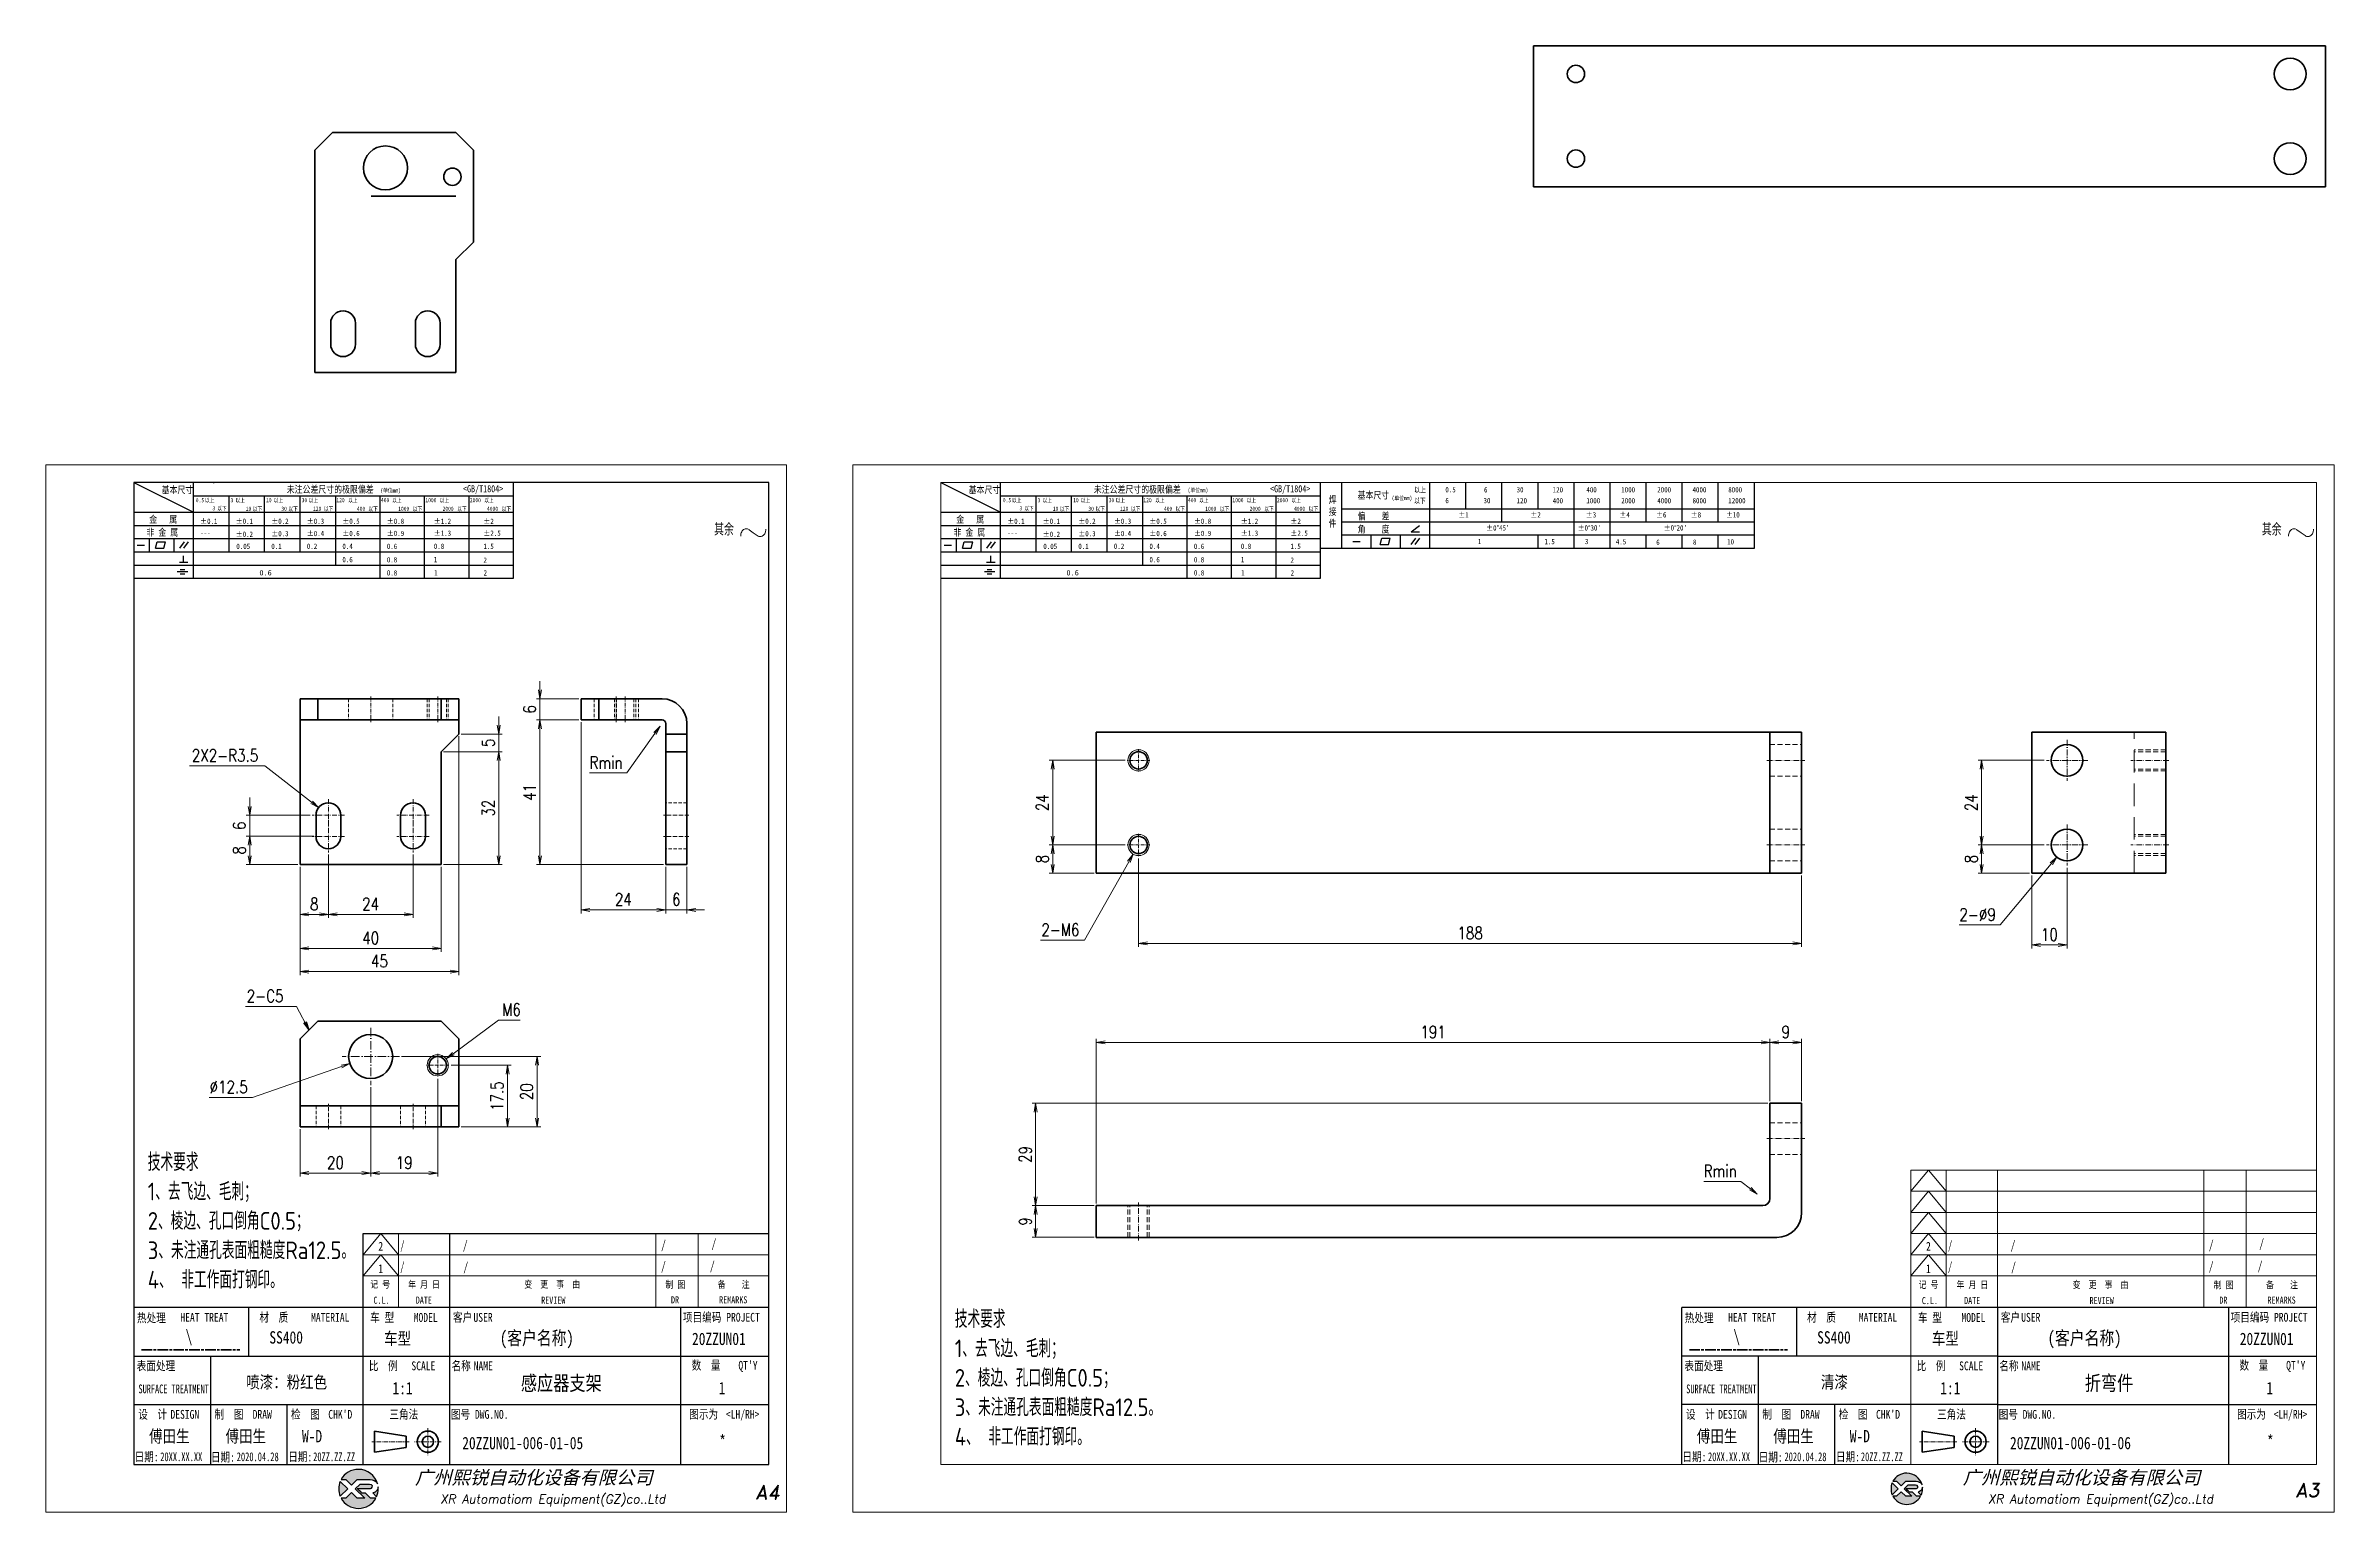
# Model space of a CAD drawing. Header units: millimetres. Extents: x 1333 to 142399, y -42879 to -5704.
# Drawn here: x 73791 to 74440, y -9399 to -8983 of the extents above; entities that cross this region are included whole.
import ezdxf
from ezdxf.enums import TextEntityAlignment as Align

# ---------------------------------------------------------------- set-up
doc = ezdxf.new("R2010")
doc.units = ezdxf.units.MM
doc.header["$LTSCALE"] = 0.5
for name, pattern in [('AM_ISO02W050x2', [3.75, 3, -0.75]), ('AM_ISO08W050x2', [9, 6, -0.75, 1.5, -0.75]), ('CENTER', [2, 1.25, -0.25, 0.25, -0.25]), ('DASHDOT', [18.5, 12, -3, 0.5, -3]), ('DASHED', [19.05, 12.7, -6.35]), ('DOT2', [0.125, 0, -0.125])]:
    doc.linetypes.add(name, pattern=pattern)
for name, color, linetype in [('DIM', 3, 'Continuous'), ('layer 1', 7, 'Continuous'), ('图\\M+19E79\\M+195B6\\M+18E9A', 7, 'Continuous'), ('图号', 7, 'Continuous'), ('图名', 7, 'Continuous'), ('数量', 7, 'Continuous'), ('材质', 7, 'Continuous'), ('表面处理', 7, 'Continuous'), ('车型', 7, 'Continuous')]:
    doc.layers.add(name, color=color, linetype=linetype)
for name, color, linetype, lineweight in [('中心线', 2, 'AM_ISO08W050x2', 18), ('图框', 7, 'Continuous', 18), ('标注线', 3, 'Continuous', 18), ('热处理', 7, 'Continuous', 20), ('粗实线', 7, 'Continuous', 35), ('粗点划线', 6, 'AM_ISO08W050x2', 35), ('虚线', 1, 'AM_ISO02W050x2', 18)]:
    doc.layers.add(name, color=color, linetype=linetype, lineweight=lineweight)
doc.layers.add('打印', color=7, linetype='Continuous', lineweight=15, plot=False)
doc.layers.add('打印-禁用', color=7, linetype='Continuous', lineweight=15, plot=False)
doc.styles.add('DIM', font='romans.shx', dxfattribs={"width": 0.8, "bigfont": 'bigfont.shx'})
doc.styles.get("Standard").update_dxf_attribs({"font": 'simplex.shx'})
doc.styles.add('STYLE1', font='')
doc.styles.add('国标', font='simfang.ttf', dxfattribs={"width": 0.8})
doc.styles.add('机械长仿宋', font='gbenor.shx', dxfattribs={"height": 1, "bigfont": 'gbcbig.shx'})
doc.styles.add('标题\\M+18E9A', font='romand.shx', dxfattribs={"oblique": 10, "bigfont": 'bigfont.shx'})
doc.styles.get('STYLE1').set_extended_font_data('SimSun')
doc.dimstyles.new('XR 1-1', dxfattribs={"dimtxt": 3.5, "dimasz": 2.5, "dimexe": 1, "dimexo": 0.625, "dimgap": 1.2, "dimtad": 1, "dimtoh": 1, "dimdsep": 46, "dimtxsty": 'DIM', "dimblk": 'OPEN', "dimcen": 0, "dimclrd": 8, "dimclre": 8, "dimclrt": 2, "dimazin": 2, "dimtfac": 0.5, "dimtmove": 0, "dimatfit": 3, "dimldrblk": 'OPEN', "dimfxl": 0, "dimtolj": 2, "dimlwd": 18, "dimlwe": 18, "dimarcsym": 0})
doc.dimstyles.new('XR 1-1$0', dxfattribs={"dimtxt": 3.5, "dimasz": 2.5, "dimexe": 1, "dimexo": 0.625, "dimgap": 1.2, "dimtad": 1, "dimzin": 9, "dimdsep": 46, "dimtxsty": 'DIM', "dimblk": 'OPEN', "dimcen": 0, "dimclrd": 8, "dimclre": 8, "dimclrt": 2, "dimazin": 2, "dimtfac": 0.5, "dimtmove": 0, "dimatfit": 3, "dimldrblk": 'OPEN', "dimfxl": 0, "dimtolj": 2, "dimlwd": 18, "dimlwe": 18, "dimarcsym": 0})
doc.dimstyles.new('XR 1-1$3', dxfattribs={"dimtxt": 3.5, "dimasz": 2.5, "dimexe": 1, "dimexo": 0.625, "dimgap": 1.2, "dimtad": 1, "dimtoh": 1, "dimdsep": 46, "dimtxsty": 'DIM', "dimblk": 'OPEN', "dimcen": 0, "dimclrd": 8, "dimclre": 8, "dimclrt": 2, "dimazin": 2, "dimtfac": 0.5, "dimtofl": 0, "dimtmove": 0, "dimatfit": 3, "dimldrblk": 'OPEN', "dimfxl": 0, "dimtolj": 2, "dimlwd": 18, "dimlwe": 18, "dimarcsym": 0})
doc.dimstyles.new('XR 1-1$4', dxfattribs={"dimtxt": 3.5, "dimasz": 2.5, "dimexe": 1, "dimexo": 0.625, "dimgap": 1.2, "dimtad": 1, "dimtoh": 1, "dimdsep": 46, "dimtxsty": 'DIM', "dimblk": 'OPEN', "dimcen": 0, "dimclrd": 8, "dimclre": 8, "dimclrt": 2, "dimazin": 2, "dimtfac": 0.5, "dimtofl": 0, "dimtmove": 0, "dimatfit": 3, "dimldrblk": 'OPEN', "dimfxl": 0, "dimtolj": 2, "dimlwd": 18, "dimlwe": 18, "dimarcsym": 0})

msp = doc.modelspace()

# ---------------------------------------------------------------- texts
at = {"layer": '图\\M+19E79\\M+195B6\\M+18E9A', "color": 3, "style": '国标'}
for s, height, width, p in [('2', 2.5, 0.8, (73885.531, -9324.398)), ('/', 2.5, 0.705904, (73891.763, -9324.082)), ('/', 2.5, 0.8, (73909.498, -9324.082)), ('/', 2.5, 0.8, (73965.704, -9323.983)), ('/', 2.5, 0.8, (73979.998, -9323.612)), ('2', 2.5, 0.8, (74324.339, -9324.398)), ('/', 2.5, 0.705904, (74330.571, -9324.082)), ('/', 2.5, 0.8, (74348.306, -9324.082)), ('/', 2.5, 0.8, (74404.511, -9323.983)), ('/', 2.5, 0.8, (74418.806, -9323.612)), ('1', 2.5, 0.8, (73885.52, -9330.758)), ('/', 2.5, 0.705904, (73891.763, -9330.082)), ('/', 2.5, 0.8, (73909.67, -9330.167)), ('/', 2.5, 0.8, (73965.704, -9329.983)), ('/', 2.5, 0.8, (73979.535, -9329.972)), ('1', 2.5, 0.8, (74324.328, -9330.758)), ('/', 2.5, 0.705904, (74330.571, -9330.082)), ('/', 2.5, 0.8, (74348.478, -9330.167)), ('/', 2.5, 0.8, (74404.511, -9329.983)), ('/', 2.5, 0.8, (74418.343, -9329.972)), ('    (客户名称)', 3.85, 0.8, (73911.598, -9351.073)), ('20ZZUN01', 3.5, 0.8, (73974.47, -9351.144)), ('    (客户名称)', 3.85, 0.8, (74350.406, -9351.073)), ('20ZZUN01', 3.5, 0.8, (74413.278, -9351.144)), ('1:1', 3.5, 0.8, (73889.554, -9365.121)), ('1:1', 3.5, 0.8, (74328.362, -9365.121)), ('傅田生', 3.5, 0.8, (73820.551, -9378.737)), ('傅田生', 3.5, 0.8, (73842.231, -9378.737)), ('W-D', 3.5, 0.8, (73863.891, -9378.737)), ('傅田生', 3.5, 0.8, (74259.359, -9378.737)), ('傅田生', 3.5, 0.8, (74281.039, -9378.737)), ('W-D', 3.5, 0.8, (74302.699, -9378.737)), ('20XX.XX.XX', 2.5, 0.7, (73823.716, -9384.074)), ('2020.04.28', 2.5, 0.7, (73845.396, -9384.074)), ('20ZZ.ZZ.ZZ', 2.5, 0.7, (73867.056, -9384.074)), ('20XX.XX.XX', 2.5, 0.7, (74262.524, -9384.074)), ('2020.04.28', 2.5, 0.7, (74284.204, -9384.074)), ('20ZZ.ZZ.ZZ', 2.5, 0.7, (74305.864, -9384.074))]:
    msp.add_text(s, height=height, dxfattribs=dict(at, width=width)).set_placement(p)
at = {"layer": '图\\M+19E79\\M+195B6\\M+18E9A', "color": 3, "style": '国标', "width": 0.8}
for p in [(73983.125, -9380.138), (74421.933, -9380.138)]:
    msp.add_text('*', height=3.5, dxfattribs=at).set_placement(p, align=Align.CENTER)
at = {"layer": '图号', "color": 3, "style": '国标', "width": 0.8}
for s, p in [('20ZZUN01-006-01-05', (73909.333, -9380.681)), ('20ZZUN01-006-01-06', (74348.14, -9380.681))]:
    msp.add_text(s, height=3.5, dxfattribs=at).set_placement(p)
at = {"layer": '图名', "color": 3, "style": '国标', "width": 0.8}
for s, p in [('感应器支架', (73937.405, -9364.04)), ('折弯件', (74376.213, -9364.04))]:
    msp.add_text(s, height=4.2, dxfattribs=at).set_placement(p, align=Align.CENTER)
at = {"layer": '数量', "color": 3, "style": '国标', "width": 0.8}
for p in [(73982.971, -9365.106), (74421.779, -9365.106)]:
    msp.add_text('1', height=3.5, dxfattribs=at).set_placement(p, align=Align.CENTER)
at = {"layer": '材质', "color": 3, "style": '国标', "width": 0.8}
for p in [(73859.411, -9350.734), (74298.219, -9350.734)]:
    msp.add_text('SS400', height=3.5, dxfattribs=at).set_placement(p, align=Align.CENTER)
at = {"layer": '标注线', "color": 2, "insert": (73858.656, -9253.94), "char_height": 3.5, "attachment_point": 9, "style": 'DIM'}
msp.add_mtext('2-C5', dxfattribs=at)
at = {"layer": '标注线', "color": 2, "char_height": 5, "width": 114.82461, "attachment_point": 7, "style": '机械长仿宋'}
for insert in [(73820.166, -9335.123), (74048.974, -9379.623)]:
    msp.add_mtext('\\A2;技术要求\\P1、去飞边、毛刺；\\P2、棱边、孔口倒角C0.5；\\P3、未注通孔表面粗糙度Ra12.5。\\P{\\A0;4、\\C3; \\C2;非工作面打钢印。}', dxfattribs=dict(at, insert=insert))
at = {"layer": '热处理', "color": 3, "style": '国标', "width": 0.8}
for p in [(73831.833, -9350.358), (74270.641, -9350.358)]:
    msp.add_text('\\', height=3.5, dxfattribs=at).set_placement(p, align=Align.CENTER)
at = {"layer": '表面处理', "color": 3, "style": '国标', "width": 0.8}
for s, p in [('喷漆：粉红色', (73859.553, -9363.411)), ('清漆', (74298.361, -9363.411))]:
    msp.add_text(s, height=3.5, dxfattribs=at).set_placement(p, align=Align.CENTER)
at = {"layer": '车型', "color": 3, "style": '国标', "width": 0.8}
for p in [(73883.358, -9351.058), (74322.166, -9351.058)]:
    msp.add_text('  车型', height=3.5, dxfattribs=at).set_placement(p)

# ---------------------------------------------------------------- blocks, each defined once
blk = doc.blocks.new('XR')
at = {"true_color": 0xfc8000}
h = blk.add_hatch(color=30, dxfattribs=at)
h.set_gradient(color1=(252, 128, 0), rotation=240, one_color=1, tint=1, name='INVCURVED')
edge = h.paths.add_edge_path()
edge.add_spline(control_points=[(-434.18, -5928.47), (-433.9, -5928.74), (-433.63, -5929.01), (-433.63, -5929.01), (-433.63, -5929.01), (-433.63, -5929.01), (-433.36, -5928.74), (-433.09, -5928.47)], knot_values=[0.5625, 0.5625, 0.5625, 0.5625, 0.625, 0.625, 0.625, 0.625, 0.6875, 0.6875, 0.6875, 0.6875], degree=3, periodic=0)
edge.add_spline(control_points=[(-433.09, -5928.47), (-432.82, -5928.2), (-432.54, -5927.93), (-432.54, -5927.93), (-432.54, -5927.93), (-432.54, -5927.93), (-432.04, -5927.93), (-431.53, -5927.93)], knot_values=[0.4375, 0.4375, 0.4375, 0.4375, 0.5, 0.5, 0.5, 0.5, 0.5625, 0.5625, 0.5625, 0.5625], degree=3, periodic=0)
edge.add_spline(control_points=[(-431.53, -5927.93), (-431.03, -5927.93), (-430.52, -5927.93), (-430.52, -5927.93), (-430.52, -5927.93), (-430, -5927.93), (-429.43, -5927.96), (-429.01, -5928.33)], knot_values=[0.25, 0.25, 0.25, 0.25, 0.3125, 0.3125, 0.3125, 0.3125, 0.4375, 0.4375, 0.4375, 0.4375], degree=3, periodic=0)
edge.add_spline(control_points=[(-429.01, -5928.33), (-428.88, -5928.44), (-428.78, -5928.59), (-428.71, -5928.75)], knot_values=[0.125, 0.125, 0.125, 0.125, 0.25, 0.25, 0.25, 0.25], degree=3, periodic=0)
edge.add_spline(control_points=[(-428.71, -5928.75), (-429.13, -5927.18), (-430.58, -5926.02), (-432.31, -5926.02)], knot_values=[0, 0, 0, 0, 0.125, 0.125, 0.125, 0.125], degree=3, periodic=0)
edge.add_spline(control_points=[(-432.31, -5926.02), (-433.72, -5926.02), (-434.94, -5926.79), (-435.58, -5927.93)], knot_values=[0.875, 0.875, 0.875, 0.875, 1, 1, 1, 1], degree=3, periodic=0)
edge.add_spline(control_points=[(-435.58, -5927.93), (-435.58, -5927.93), (-434.72, -5927.93), (-434.72, -5927.93), (-434.72, -5927.93), (-434.72, -5927.93), (-434.45, -5928.2), (-434.18, -5928.47)], knot_values=[0.6875, 0.6875, 0.6875, 0.6875, 0.8125, 0.8125, 0.8125, 0.8125, 0.875, 0.875, 0.875, 0.875], degree=3, periodic=0)
edge = h.paths.add_edge_path()
edge.add_spline(control_points=[(-434.79, -5929.26), (-435.04, -5929.02), (-435.34, -5928.72), (-435.54, -5928.53)], knot_values=[0.562504, 0.562504, 0.562504, 0.562504, 0.656252, 0.656252, 0.656252, 0.656252], degree=3, periodic=0)
edge.add_spline(control_points=[(-435.54, -5928.53), (-435.67, -5928.4), (-435.76, -5928.31), (-435.76, -5928.31), (-435.76, -5928.31), (-435.94, -5928.74), (-436.03, -5929.21), (-436.03, -5929.71)], knot_values=[0.25, 0.25, 0.25, 0.25, 0.312504, 0.312504, 0.312504, 0.312504, 0.562504, 0.562504, 0.562504, 0.562504], degree=3, periodic=0)
edge.add_spline(control_points=[(-436.03, -5929.71), (-436.03, -5930.2), (-435.94, -5930.67), (-435.76, -5931.1), (-435.76, -5931.1), (-435.4, -5930.75), (-435.05, -5930.4)], knot_values=[0.874998, 0.874998, 0.874998, 0.874998, 1.124998, 1.124998, 1.124998, 1.25, 1.25, 1.25, 1.25], degree=3, periodic=0)
edge.add_spline(control_points=[(-435.05, -5930.4), (-434.7, -5930.05), (-434.34, -5929.71), (-434.34, -5929.71), (-434.34, -5929.71), (-434.34, -5929.71), (-434.34, -5929.71), (-434.34, -5929.71)], knot_values=[0.749878, 0.749878, 0.749878, 0.749878, 0.874875, 0.874875, 0.874875, 0.874875, 0.874998, 0.874998, 0.874998, 0.874998], degree=3, periodic=0)
edge.add_spline(control_points=[(-434.34, -5929.71), (-434.34, -5929.71), (-434.34, -5929.71), (-434.34, -5929.71)], knot_values=[0.749634, 0.749634, 0.749634, 0.749634, 0.749817, 0.749817, 0.749817, 0.749817], degree=3, periodic=0)
edge.add_spline(control_points=[(-434.35, -5929.7), (-434.35, -5929.7), (-434.35, -5929.7), (-434.35, -5929.7)], knot_values=[0.738281, 0.738281, 0.738281, 0.738281, 0.742188, 0.742188, 0.742188, 0.742188], degree=3, periodic=0)
edge.add_spline(control_points=[(-434.35, -5929.7), (-434.36, -5929.69), (-434.37, -5929.68), (-434.38, -5929.67)], knot_values=[0.726563, 0.726563, 0.726563, 0.726563, 0.738281, 0.738281, 0.738281, 0.738281], degree=3, periodic=0)
edge.add_spline(control_points=[(-434.38, -5929.67), (-434.38, -5929.66), (-434.39, -5929.65), (-434.4, -5929.65)], knot_values=[0.718751, 0.718751, 0.718751, 0.718751, 0.726563, 0.726563, 0.726563, 0.726563], degree=3, periodic=0)
edge.add_spline(control_points=[(-434.4, -5929.65), (-434.42, -5929.63), (-434.45, -5929.6), (-434.47, -5929.58)], knot_values=[0.703126, 0.703126, 0.703126, 0.703126, 0.718751, 0.718751, 0.718751, 0.718751], degree=3, periodic=0)
edge.add_spline(control_points=[(-434.47, -5929.58), (-434.5, -5929.55), (-434.53, -5929.52), (-434.56, -5929.49)], knot_values=[0.687501, 0.687501, 0.687501, 0.687501, 0.703126, 0.703126, 0.703126, 0.703126], degree=3, periodic=0)
edge.add_spline(control_points=[(-434.56, -5929.49), (-434.63, -5929.42), (-434.71, -5929.35), (-434.79, -5929.26)], knot_values=[0.656252, 0.656252, 0.656252, 0.656252, 0.687501, 0.687501, 0.687501, 0.687501], degree=3, periodic=0)
at = {"true_color": 0x0348ff}
h = blk.add_hatch(color=160, dxfattribs=at)
h.set_gradient(color1=(3, 72, 255), color2=(0, 41, 153), one_color=1, tint=0.3, name='HEMISPHERICAL')
edge = h.paths.add_edge_path()
edge.add_spline(control_points=[(-432.54, -5929.67), (-432.26, -5929.95), (-431.94, -5930.23), (-431.66, -5930.51), (-431.66, -5930.51), (-431.66, -5930.51), (-431.66, -5930.51), (-431.66, -5930.51)], knot_values=[0.736842, 0.736842, 0.736842, 0.736842, 0.789474, 0.789474, 0.789474, 0.789474, 0.802633, 0.802633, 0.802633, 0.802633], degree=3, periodic=0)
edge.add_spline(control_points=[(-431.66, -5930.51), (-431.65, -5930.51), (-431.65, -5930.52), (-431.65, -5930.52)], knot_values=[0.802633, 0.802633, 0.802633, 0.802633, 0.815791, 0.815791, 0.815791, 0.815791], degree=3, periodic=0)
edge.add_spline(control_points=[(-431.65, -5930.52), (-431.64, -5930.53), (-431.64, -5930.53), (-431.64, -5930.53)], knot_values=[0.815791, 0.815791, 0.815791, 0.815791, 0.82237, 0.82237, 0.82237, 0.82237], degree=3, periodic=0)
edge.add_spline(control_points=[(-431.64, -5930.53), (-431.64, -5930.53), (-431.64, -5930.53), (-431.63, -5930.54)], knot_values=[0.82237, 0.82237, 0.82237, 0.82237, 0.828949, 0.828949, 0.828949, 0.828949], degree=3, periodic=0)
edge.add_spline(control_points=[(-431.63, -5930.54), (-431.63, -5930.54), (-431.63, -5930.54), (-431.63, -5930.54), (-431.63, -5930.54), (-431.63, -5930.54), (-431.59, -5930.54), (-431.52, -5930.54)], knot_values=[0.841901, 0.841901, 0.841901, 0.841901, 0.842105, 0.842105, 0.842105, 0.842105, 0.855264, 0.855264, 0.855264, 0.855264], degree=3, periodic=0)
edge.add_spline(control_points=[(-431.52, -5930.54), (-431.46, -5930.54), (-431.38, -5930.54), (-431.3, -5930.54)], knot_values=[0.855264, 0.855264, 0.855264, 0.855264, 0.868422, 0.868422, 0.868422, 0.868422], degree=3, periodic=0)
edge.add_spline(control_points=[(-431.3, -5930.54), (-431.26, -5930.54), (-431.22, -5930.54), (-431.18, -5930.54)], knot_values=[0.868422, 0.868422, 0.868422, 0.868422, 0.875, 0.875, 0.875, 0.875], degree=3, periodic=0)
edge.add_spline(control_points=[(-431.18, -5930.54), (-431.14, -5930.54), (-431.1, -5930.54), (-431.07, -5930.54)], knot_values=[0.875, 0.875, 0.875, 0.875, 0.881579, 0.881579, 0.881579, 0.881579], degree=3, periodic=0)
edge.add_spline(control_points=[(-431.07, -5930.54), (-431.05, -5930.54), (-431.04, -5930.54), (-431.03, -5930.54)], knot_values=[0.881579, 0.881579, 0.881579, 0.881579, 0.884869, 0.884869, 0.884869, 0.884869], degree=3, periodic=0)
edge.add_spline(control_points=[(-431.03, -5930.54), (-431.02, -5930.54), (-431, -5930.54), (-431, -5930.54)], knot_values=[0.884869, 0.884869, 0.884869, 0.884869, 0.888158, 0.888158, 0.888158, 0.888158], degree=3, periodic=0)
edge.add_spline(control_points=[(-431, -5930.54), (-430.99, -5930.54), (-430.99, -5930.54), (-430.98, -5930.54)], knot_values=[0.888158, 0.888158, 0.888158, 0.888158, 0.889803, 0.889803, 0.889803, 0.889803], degree=3, periodic=0)
edge.add_spline(control_points=[(-430.98, -5930.54), (-430.98, -5930.54), (-430.98, -5930.54), (-430.97, -5930.54)], knot_values=[0.889803, 0.889803, 0.889803, 0.889803, 0.891447, 0.891447, 0.891447, 0.891447], degree=3, periodic=0)
edge.add_spline(control_points=[(-430.97, -5930.54), (-430.97, -5930.54), (-430.97, -5930.54), (-430.97, -5930.54)], knot_values=[0.891447, 0.891447, 0.891447, 0.891447, 0.89227, 0.89227, 0.89227, 0.89227], degree=3, periodic=0)
edge.add_spline(control_points=[(-430.97, -5930.54), (-430.97, -5930.54), (-430.97, -5930.54), (-430.97, -5930.54)], knot_values=[0.89227, 0.89227, 0.89227, 0.89227, 0.893092, 0.893092, 0.893092, 0.893092], degree=3, periodic=0)
edge.add_spline(control_points=[(-430.97, -5930.54), (-430.97, -5930.54), (-430.97, -5930.54), (-430.97, -5930.54)], knot_values=[0.893092, 0.893092, 0.893092, 0.893092, 0.893503, 0.893503, 0.893503, 0.893503], degree=3, periodic=0)
edge.add_spline(control_points=[(-430.97, -5930.54), (-430.97, -5930.54), (-430.97, -5930.54), (-430.97, -5930.54)], knot_values=[0.893503, 0.893503, 0.893503, 0.893503, 0.893914, 0.893914, 0.893914, 0.893914], degree=3, periodic=0)
edge.add_spline(control_points=[(-430.97, -5930.54), (-430.97, -5930.54), (-430.97, -5930.54), (-430.97, -5930.54)], knot_values=[0.893914, 0.893914, 0.893914, 0.893914, 0.89412, 0.89412, 0.89412, 0.89412], degree=3, periodic=0)
edge.add_spline(control_points=[(-430.97, -5930.54), (-430.97, -5930.54), (-430.97, -5930.54), (-430.97, -5930.54)], knot_values=[0.89412, 0.89412, 0.89412, 0.89412, 0.894326, 0.894326, 0.894326, 0.894326], degree=3, periodic=0)
edge.add_spline(control_points=[(-430.97, -5930.54), (-430.97, -5930.54), (-430.97, -5930.54), (-430.97, -5930.54)], knot_values=[0.894428, 0.894428, 0.894428, 0.894428, 0.894531, 0.894531, 0.894531, 0.894531], degree=3, periodic=0)
edge.add_spline(control_points=[(-430.97, -5930.54), (-430.97, -5930.54), (-430.97, -5930.54), (-430.97, -5930.54)], knot_values=[0.894531, 0.894531, 0.894531, 0.894531, 0.894583, 0.894583, 0.894583, 0.894583], degree=3, periodic=0)
edge.add_spline(control_points=[(-430.97, -5930.54), (-430.97, -5930.54), (-430.97, -5930.54), (-430.97, -5930.54), (-430.97, -5930.54), (-430.97, -5930.54), (-430.73, -5930.78), (-430.49, -5931.01)], knot_values=[0.894685, 0.894685, 0.894685, 0.894685, 0.894737, 0.894737, 0.894737, 0.894737, 0.921052, 0.921052, 0.921052, 0.921052], degree=3, periodic=0)
edge.add_spline(control_points=[(-430.49, -5931.01), (-430.26, -5931.24), (-430.02, -5931.48), (-430.02, -5931.48)], knot_values=[0.921052, 0.921052, 0.921052, 0.921052, 0.947368, 0.947368, 0.947368, 0.947368], degree=3, periodic=0)
edge.add_spline(control_points=[(-430.02, -5931.48), (-430.02, -5931.48), (-430.02, -5931.48), (-430.02, -5931.48)], knot_values=[0.947522, 0.947522, 0.947522, 0.947522, 0.947573, 0.947573, 0.947573, 0.947573], degree=3, periodic=0)
edge.add_spline(control_points=[(-430.02, -5931.48), (-430.02, -5931.48), (-430.02, -5931.48), (-430.02, -5931.48)], knot_values=[0.947573, 0.947573, 0.947573, 0.947573, 0.947676, 0.947676, 0.947676, 0.947676], degree=3, periodic=0)
edge.add_spline(control_points=[(-430.02, -5931.48), (-430.02, -5931.48), (-430.02, -5931.48), (-430.02, -5931.48)], knot_values=[0.947676, 0.947676, 0.947676, 0.947676, 0.947779, 0.947779, 0.947779, 0.947779], degree=3, periodic=0)
edge.add_spline(control_points=[(-430.02, -5931.48), (-430.02, -5931.48), (-430.02, -5931.48), (-430.02, -5931.48)], knot_values=[0.947779, 0.947779, 0.947779, 0.947779, 0.947984, 0.947984, 0.947984, 0.947984], degree=3, periodic=0)
edge.add_spline(control_points=[(-430.02, -5931.48), (-430.02, -5931.48), (-430.02, -5931.48), (-430.02, -5931.48)], knot_values=[0.947984, 0.947984, 0.947984, 0.947984, 0.94819, 0.94819, 0.94819, 0.94819], degree=3, periodic=0)
edge.add_spline(control_points=[(-430.02, -5931.48), (-430.02, -5931.48), (-430.02, -5931.48), (-430.02, -5931.48)], knot_values=[0.94819, 0.94819, 0.94819, 0.94819, 0.948601, 0.948601, 0.948601, 0.948601], degree=3, periodic=0)
edge.add_spline(control_points=[(-430.02, -5931.48), (-430.02, -5931.48), (-430.02, -5931.48), (-430.02, -5931.48)], knot_values=[0.948601, 0.948601, 0.948601, 0.948601, 0.949012, 0.949012, 0.949012, 0.949012], degree=3, periodic=0)
edge.add_spline(control_points=[(-430.02, -5931.48), (-430.02, -5931.48), (-430.01, -5931.48), (-430.01, -5931.48)], knot_values=[0.949012, 0.949012, 0.949012, 0.949012, 0.949834, 0.949834, 0.949834, 0.949834], degree=3, periodic=0)
edge.add_spline(control_points=[(-430.01, -5931.48), (-430.01, -5931.48), (-430.01, -5931.48), (-430.01, -5931.48)], knot_values=[0.949834, 0.949834, 0.949834, 0.949834, 0.950657, 0.950657, 0.950657, 0.950657], degree=3, periodic=0)
edge.add_spline(control_points=[(-430.01, -5931.48), (-430.01, -5931.48), (-430, -5931.48), (-430, -5931.48)], knot_values=[0.950657, 0.950657, 0.950657, 0.950657, 0.952301, 0.952301, 0.952301, 0.952301], degree=3, periodic=0)
edge.add_spline(control_points=[(-430, -5931.48), (-429.99, -5931.48), (-429.98, -5931.48), (-429.98, -5931.48)], knot_values=[0.952301, 0.952301, 0.952301, 0.952301, 0.953946, 0.953946, 0.953946, 0.953946], degree=3, periodic=0)
edge.add_spline(control_points=[(-429.98, -5931.48), (-429.96, -5931.48), (-429.95, -5931.48), (-429.93, -5931.48)], knot_values=[0.953946, 0.953946, 0.953946, 0.953946, 0.957236, 0.957236, 0.957236, 0.957236], degree=3, periodic=0)
edge.add_spline(control_points=[(-429.93, -5931.48), (-429.91, -5931.48), (-429.89, -5931.48), (-429.87, -5931.48)], knot_values=[0.957236, 0.957236, 0.957236, 0.957236, 0.960525, 0.960525, 0.960525, 0.960525], degree=3, periodic=0)
edge.add_spline(control_points=[(-429.87, -5931.48), (-429.82, -5931.48), (-429.77, -5931.48), (-429.71, -5931.48)], knot_values=[0.960525, 0.960525, 0.960525, 0.960525, 0.967104, 0.967104, 0.967104, 0.967104], degree=3, periodic=0)
edge.add_spline(control_points=[(-429.71, -5931.48), (-429.65, -5931.48), (-429.59, -5931.48), (-429.53, -5931.48)], knot_values=[0.967104, 0.967104, 0.967104, 0.967104, 0.973683, 0.973683, 0.973683, 0.973683], degree=3, periodic=0)
edge.add_spline(control_points=[(-429.53, -5931.48), (-429.41, -5931.48), (-429.29, -5931.48), (-429.19, -5931.48)], knot_values=[0.973683, 0.973683, 0.973683, 0.973683, 0.98684, 0.98684, 0.98684, 0.98684], degree=3, periodic=0)
edge.add_spline(control_points=[(-429.19, -5931.48), (-429.1, -5931.48), (-429.04, -5931.48), (-429.04, -5931.48), (-429.67, -5932.62), (-430.9, -5933.39), (-432.31, -5933.39)], knot_values=[0.98684, 0.98684, 0.98684, 0.98684, 1, 1, 1, 1.052632, 1.052632, 1.052632, 1.052632], degree=3, periodic=0)
edge.add_spline(control_points=[(-432.31, -5933.39), (-433.72, -5933.39), (-434.94, -5932.62), (-435.58, -5931.48), (-435.58, -5931.48), (-435.58, -5931.48), (-435.36, -5931.48), (-435.15, -5931.48)], knot_values=[0.052632, 0.052632, 0.052632, 0.052632, 0.105263, 0.105263, 0.105263, 0.105263, 0.131579, 0.131579, 0.131579, 0.131579], degree=3, periodic=0)
edge.add_spline(control_points=[(-435.15, -5931.48), (-434.93, -5931.48), (-434.72, -5931.48), (-434.72, -5931.48), (-434.72, -5931.48), (-434.72, -5931.48), (-434.45, -5931.21), (-434.18, -5930.94)], knot_values=[0.131579, 0.131579, 0.131579, 0.131579, 0.157895, 0.157895, 0.157895, 0.157895, 0.184211, 0.184211, 0.184211, 0.184211], degree=3, periodic=0)
edge.add_spline(control_points=[(-434.18, -5930.94), (-433.9, -5930.67), (-433.63, -5930.4), (-433.63, -5930.4), (-433.63, -5930.4), (-433.63, -5930.4), (-433.36, -5930.67), (-433.09, -5930.94)], knot_values=[0.184211, 0.184211, 0.184211, 0.184211, 0.210526, 0.210526, 0.210526, 0.210526, 0.236842, 0.236842, 0.236842, 0.236842], degree=3, periodic=0)
edge.add_spline(control_points=[(-433.09, -5930.94), (-432.82, -5931.21), (-432.54, -5931.48), (-432.54, -5931.48), (-432.54, -5931.48), (-432.54, -5931.48), (-432.19, -5931.48), (-431.83, -5931.48)], knot_values=[0.236842, 0.236842, 0.236842, 0.236842, 0.263158, 0.263158, 0.263158, 0.263158, 0.289474, 0.289474, 0.289474, 0.289474], degree=3, periodic=0)
edge.add_spline(control_points=[(-431.83, -5931.48), (-431.48, -5931.48), (-431.12, -5931.48), (-431.12, -5931.48), (-431.12, -5931.48), (-431.12, -5931.48), (-431.57, -5931.03), (-432.02, -5930.59)], knot_values=[0.289474, 0.289474, 0.289474, 0.289474, 0.315789, 0.315789, 0.315789, 0.315789, 0.342105, 0.342105, 0.342105, 0.342105], degree=3, periodic=0)
edge.add_spline(control_points=[(-432.02, -5930.59), (-432.47, -5930.15), (-432.92, -5929.71), (-432.92, -5929.71), (-432.92, -5929.71), (-432.92, -5929.71), (-432.71, -5929.5), (-432.5, -5929.29)], knot_values=[0.342105, 0.342105, 0.342105, 0.342105, 0.368421, 0.368421, 0.368421, 0.368421, 0.394737, 0.394737, 0.394737, 0.394737], degree=3, periodic=0)
edge.add_spline(control_points=[(-432.5, -5929.29), (-432.3, -5929.09), (-432.09, -5928.88), (-432.09, -5928.88)], knot_values=[0.394737, 0.394737, 0.394737, 0.394737, 0.421053, 0.421053, 0.421053, 0.421053], degree=3, periodic=0)
edge.add_spline(control_points=[(-432.09, -5928.88), (-432.09, -5928.88), (-432.06, -5928.86), (-432.06, -5928.86)], knot_values=[0.421053, 0.421053, 0.421053, 0.421053, 0.473684, 0.473684, 0.473684, 0.473684], degree=3, periodic=0)
edge.add_spline(control_points=[(-432.06, -5928.86), (-432.06, -5928.86), (-432.06, -5928.86), (-432.06, -5928.86), (-432.06, -5928.86), (-432.06, -5928.86), (-430.4, -5928.86), (-430.26, -5928.86)], knot_values=[0.473684, 0.473684, 0.473684, 0.473684, 0.473684, 0.473684, 0.473684, 0.473684, 0.526316, 0.526316, 0.526316, 0.526316], degree=3, periodic=0)
edge.add_spline(control_points=[(-430.26, -5928.86), (-429.54, -5928.86), (-429.62, -5929.4), (-429.83, -5929.55)], knot_values=[0.526316, 0.526316, 0.526316, 0.526316, 0.578947, 0.578947, 0.578947, 0.578947], degree=3, periodic=0)
edge.add_spline(control_points=[(-429.83, -5929.55), (-429.94, -5929.62), (-430.08, -5929.65), (-430.26, -5929.65), (-430.26, -5929.65), (-430.26, -5929.65), (-430.48, -5929.65), (-430.71, -5929.66)], knot_values=[0.578947, 0.578947, 0.578947, 0.578947, 0.631579, 0.631579, 0.631579, 0.631579, 0.657895, 0.657895, 0.657895, 0.657895], degree=3, periodic=0)
edge.add_spline(control_points=[(-430.71, -5929.66), (-430.93, -5929.66), (-431.15, -5929.67), (-431.15, -5929.67), (-431.15, -5929.67), (-431.15, -5929.67), (-432.54, -5929.67), (-432.54, -5929.67)], knot_values=[0.657895, 0.657895, 0.657895, 0.657895, 0.684211, 0.684211, 0.684211, 0.684211, 0.736842, 0.736842, 0.736842, 0.736842], degree=3, periodic=0)
edge = h.paths.add_edge_path()
edge.add_spline(control_points=[(-428.6, -5929.32), (-428.61, -5929.67), (-428.76, -5930), (-429.06, -5930.22)], knot_values=[0.8, 0.8, 0.8, 0.8, 1, 1, 1, 1], degree=3, periodic=0)
edge.add_spline(control_points=[(-429.06, -5930.22), (-429.22, -5930.34), (-429.41, -5930.43), (-429.61, -5930.48)], knot_values=[0.6, 0.6, 0.6, 0.6, 0.8, 0.8, 0.8, 0.8], degree=3, periodic=0)
edge.add_spline(control_points=[(-429.61, -5930.48), (-429.61, -5930.48), (-428.9, -5931.19), (-428.9, -5931.19), (-428.9, -5931.19), (-428.69, -5930.73), (-428.58, -5930.23), (-428.58, -5929.71)], knot_values=[0.2, 0.2, 0.2, 0.2, 0.4, 0.4, 0.4, 0.4, 0.6, 0.6, 0.6, 0.6], degree=3, periodic=0)
edge.add_spline(control_points=[(-428.58, -5929.71), (-428.58, -5929.58), (-428.59, -5929.45), (-428.6, -5929.32)], knot_values=[0, 0, 0, 0, 0.2, 0.2, 0.2, 0.2], degree=3, periodic=0)
at = {"layer": 'layer 1', "color": 30}
for points, knots in [([(-435.76, -5931.1), (-435.94, -5930.67), (-436.03, -5930.2), (-436.03, -5929.71), (-436.03, -5929.71), (-436.03, -5929.21), (-435.94, -5928.74), (-435.76, -5928.31), (-435.76, -5928.31), (-435.76, -5928.31), (-434.34, -5929.71), (-434.34, -5929.71), (-434.34, -5929.71), (-434.34, -5929.71), (-435.76, -5931.1), (-435.76, -5931.1)], [0, 0, 0, 0, 0.25, 0.25, 0.25, 0.25, 0.5, 0.5, 0.5, 0.5, 0.75, 0.75, 0.75, 0.75, 1, 1, 1, 1]), ([(-432.31, -5926.02), (-430.58, -5926.02), (-429.13, -5927.18), (-428.71, -5928.75), (-428.71, -5928.75), (-428.78, -5928.59), (-428.88, -5928.44), (-429.01, -5928.33), (-429.01, -5928.33), (-429.43, -5927.96), (-430, -5927.93), (-430.52, -5927.93), (-430.52, -5927.93), (-430.52, -5927.93), (-432.54, -5927.93), (-432.54, -5927.93), (-432.54, -5927.93), (-432.54, -5927.93), (-433.63, -5929.01), (-433.63, -5929.01), (-433.63, -5929.01), (-433.63, -5929.01), (-434.72, -5927.93), (-434.72, -5927.93), (-434.72, -5927.93), (-434.72, -5927.93), (-435.58, -5927.93), (-435.58, -5927.93), (-435.58, -5927.93), (-434.94, -5926.79), (-433.72, -5926.02), (-432.31, -5926.02)], [0, 0, 0, 0, 0.125, 0.125, 0.125, 0.125, 0.25, 0.25, 0.25, 0.25, 0.375, 0.375, 0.375, 0.375, 0.5, 0.5, 0.5, 0.5, 0.625, 0.625, 0.625, 0.625, 0.75, 0.75, 0.75, 0.75, 0.875, 0.875, 0.875, 0.875, 1, 1, 1, 1])]:
    blk.add_open_spline(points, degree=3, knots=knots, dxfattribs=at)
at = {"layer": 'layer 1', "color": 154}
for points, knots in [([(-429.04, -5931.48), (-429.67, -5932.62), (-430.9, -5933.39), (-432.31, -5933.39), (-432.31, -5933.39), (-433.72, -5933.39), (-434.94, -5932.62), (-435.58, -5931.48), (-435.58, -5931.48), (-435.58, -5931.48), (-434.72, -5931.48), (-434.72, -5931.48), (-434.72, -5931.48), (-434.72, -5931.48), (-433.63, -5930.4), (-433.63, -5930.4), (-433.63, -5930.4), (-433.63, -5930.4), (-432.54, -5931.48), (-432.54, -5931.48), (-432.54, -5931.48), (-432.54, -5931.48), (-431.12, -5931.48), (-431.12, -5931.48), (-431.12, -5931.48), (-431.12, -5931.48), (-432.92, -5929.71), (-432.92, -5929.71), (-432.92, -5929.71), (-432.92, -5929.71), (-432.09, -5928.88), (-432.09, -5928.88), (-432.09, -5928.88), (-432.09, -5928.88), (-432.06, -5928.86), (-432.06, -5928.86), (-432.06, -5928.86), (-432.06, -5928.86), (-430.4, -5928.86), (-430.26, -5928.86), (-430.26, -5928.86), (-429.54, -5928.86), (-429.62, -5929.4), (-429.83, -5929.55), (-429.83, -5929.55), (-429.94, -5929.62), (-430.08, -5929.65), (-430.26, -5929.65), (-430.26, -5929.65), (-430.26, -5929.65), (-431.15, -5929.67), (-431.15, -5929.67), (-431.15, -5929.67), (-431.15, -5929.67), (-432.54, -5929.67), (-432.54, -5929.67), (-432.54, -5929.67), (-432.26, -5929.95), (-431.94, -5930.23), (-431.66, -5930.51), (-431.66, -5930.51), (-431.66, -5930.51), (-431.63, -5930.54), (-431.63, -5930.54), (-431.63, -5930.54), (-431.63, -5930.54), (-430.97, -5930.54), (-430.97, -5930.54), (-430.97, -5930.54), (-430.97, -5930.54), (-430.02, -5931.48), (-430.02, -5931.48), (-430.02, -5931.48), (-430.02, -5931.48), (-429.04, -5931.48), (-429.04, -5931.48)], [0, 0, 0, 0, 0.052632, 0.052632, 0.052632, 0.052632, 0.105263, 0.105263, 0.105263, 0.105263, 0.157895, 0.157895, 0.157895, 0.157895, 0.210526, 0.210526, 0.210526, 0.210526, 0.263158, 0.263158, 0.263158, 0.263158, 0.315789, 0.315789, 0.315789, 0.315789, 0.368421, 0.368421, 0.368421, 0.368421, 0.421053, 0.421053, 0.421053, 0.421053, 0.473684, 0.473684, 0.473684, 0.473684, 0.526316, 0.526316, 0.526316, 0.526316, 0.578947, 0.578947, 0.578947, 0.578947, 0.631579, 0.631579, 0.631579, 0.631579, 0.684211, 0.684211, 0.684211, 0.684211, 0.736842, 0.736842, 0.736842, 0.736842, 0.789474, 0.789474, 0.789474, 0.789474, 0.842105, 0.842105, 0.842105, 0.842105, 0.894737, 0.894737, 0.894737, 0.894737, 0.947368, 0.947368, 0.947368, 0.947368, 1, 1, 1, 1]), ([(-428.6, -5929.32), (-428.59, -5929.45), (-428.58, -5929.58), (-428.58, -5929.71), (-428.58, -5929.71), (-428.58, -5930.23), (-428.69, -5930.73), (-428.9, -5931.19), (-428.9, -5931.19), (-428.9, -5931.19), (-429.61, -5930.48), (-429.61, -5930.48), (-429.61, -5930.48), (-429.41, -5930.43), (-429.22, -5930.34), (-429.06, -5930.22), (-429.06, -5930.22), (-428.76, -5930), (-428.61, -5929.67), (-428.6, -5929.32)], [0, 0, 0, 0, 0.2, 0.2, 0.2, 0.2, 0.4, 0.4, 0.4, 0.4, 0.6, 0.6, 0.6, 0.6, 0.8, 0.8, 0.8, 0.8, 1, 1, 1, 1])]:
    blk.add_open_spline(points, degree=3, knots=knots, dxfattribs=at)
blk = doc.blocks.new('GZDEH零件A4图框V01版')
at = {"layer": '中心线', "color": 1, "linetype": 'CENTER', "lineweight": 5, "ltscale": 2}
for p, q in [((103, 20), (92.4, 20)), ((112.13, 20), (104.53, 20)), ((108.33, 23.8), (108.33, 16.2))]:
    blk.add_line(p, q, dxfattribs=at)
at = {"layer": '图\\M+19E79\\M+195B6\\M+18E9A', "linetype": 'Continuous'}
for p, q in [((25, 292), (25, 13.5)), ((205, 292), (25, 292)), ((205, 13.5), (205, 292)), ((205, 13.5), (205, 97)), ((90, 79), (205, 79)), ((90, 13.5), (90, 79)), ((25, 13.5), (205, 13.5))]:
    blk.add_line(p, q, dxfattribs=at)
at = {"layer": '图\\M+19E79\\M+195B6\\M+18E9A', "color": 9}
for p, q in [((25, 292), (41.88, 283.54)), ((41.88, 264.79), (41.88, 292)), ((47.66, 291.75), (47.66, 292)), ((132.6, 264.79), (132.6, 292)), ((41.88, 288.22), (132.6, 288.22)), ((51.96, 272.29), (51.96, 288.22)), ((62.04, 272.29), (62.04, 288.22)), ((72.12, 272.29), (72.12, 288.22)), ((82.2, 268.54), (82.2, 288.22)), ((94.8, 264.79), (94.8, 288.22)), ((107.4, 264.79), (107.4, 288.22)), ((120, 264.79), (120, 288.22)), ((25, 283.54), (132.6, 283.54)), ((25, 279.79), (132.6, 279.79)), ((25, 276.04), (132.6, 276.04)), ((25.94, 274.19), (28, 274.19)), ((29.43, 272.34), (29.43, 276.04)), ((31.1, 273.3), (31.58, 275.09)), ((31.1, 273.3), (33.51, 273.3)), ((31.58, 275.09), (33.99, 275.09)), ((33.51, 273.3), (33.99, 275.09)), ((36.42, 272.34), (36.42, 276.04)), ((38.03, 273.3), (39.36, 275.16)), ((39.11, 273.3), (40.45, 275.16)), ((25, 272.29), (132.6, 272.29)), ((25, 268.54), (132.6, 268.54)), ((37.3, 266.69), (40.28, 266.69)), ((37.93, 269.41), (40.32, 269.41)), ((38.08, 267.29), (39.43, 267.29)), ((38.08, 266.09), (39.44, 266.09)), ((39.09, 269.41), (39.09, 271.18)), ((25, 264.79), (132.6, 264.79)), ((114.5, 79), (114.5, 13.5)), ((205, 58), (25, 58)), ((57.5, 58), (57.5, 44.11)), ((114.5, 58), (114.5, 13.5)), ((180, 58), (180, 13.5)), ((25, 44.25), (205, 44.25)), ((46.68, 44.25), (46.68, 30.5)), ((25, 30.5), (205, 30.5)), ((46.68, 30.5), (46.68, 13.5)), ((46.68, 30.5), (46.68, 13.5)), ((68.34, 30.5), (68.34, 13.5)), ((68.34, 30.5), (68.34, 13.5))]:
    blk.add_line(p, q, dxfattribs=at)
at = {"layer": '图框', "color": 9}
for p, q in [((90, 73), (95, 79)), ((95, 79), (100, 73)), ((100, 58), (100, 79)), ((173, 58), (173, 79)), ((185, 79), (185, 58)), ((90, 73), (205, 73)), ((90, 67), (95, 73)), ((95, 73), (100, 67)), ((90, 67), (205, 67))]:
    blk.add_line(p, q, dxfattribs=at)
at = {"layer": '图框', "color": 2, "linetype": 'ByBlock', "lineweight": 35}
for p, q in [((102.2, 21.6), (93.2, 23)), ((93.2, 17), (93.2, 23)), ((102.2, 21.6), (102.2, 18.4)), ((102.2, 18.4), (93.2, 17))]:
    blk.add_line(p, q, dxfattribs=at)
for radius in [3, 1.6]:
    blk.add_circle((108.33, 20), radius, dxfattribs=at)
at = {"layer": '打印-禁用', "linetype": 'Continuous'}
for p, q in [((0, 297), (0, 0)), ((210, 297), (0, 297)), ((210, 297), (210, 0)), ((0, 0), (210, 0))]:
    blk.add_line(p, q, dxfattribs=at)
at = {"layer": 'DIM', "xscale": 1.5, "yscale": 1.5, "zscale": 1.5}
blk.add_blockref('XR', (737.13, 8901.19), dxfattribs=at)
at = {"layer": '图\\M+19E79\\M+195B6\\M+18E9A', "color": 9, "style": '国标'}
for s, height, width, p in [('基本尺寸', 2, 0.8, (32.84, 288.88)), ('未注公差尺寸的极限偏差', 2, 0.8, (68.32, 289.02)), ('30', 1.2, 0.8, (72.55, 286.35)), ('<GB/T1804>', 2, 0.8, (118.29, 289.19)), ('非 金 属', 2, 0.8, (28.53, 276.82)), ('金   属', 2, 0.8, (29.33, 280.48)), ('±0.1', 1.5, 0.8, (43.78, 280.23)), ('±0.1', 1.5, 0.8, (53.86, 280.23)), ('±0.2', 1.5, 0.8, (63.94, 280.23)), ('±0.3', 1.5, 0.8, (74.02, 280.23)), ('±0.5', 1.5, 0.8, (84.1, 280.23)), ('±0.8', 1.5, 0.8, (96.7, 280.23)), ('±1.2', 1.5, 0.8, (110.02, 280.23)), ('±2', 1.5, 0.8, (124.09, 280.23)), ('---', 1.5, 0.8, (43.78, 276.81)), ('±0.2', 1.5, 0.8, (53.86, 276.54)), ('0.1', 1.5, 0.8, (63.94, 273.12)), ('±0.3', 1.5, 0.8, (63.94, 276.69)), ('0.2', 1.5, 0.8, (74.02, 273.13)), ('±0.4', 1.5, 0.8, (74.02, 276.75)), ('0.4', 1.5, 0.8, (84.1, 273.13)), ('±0.6', 1.5, 0.8, (84.1, 276.75)), ('0.6', 1.5, 0.8, (96.7, 273.11)), ('±0.9', 1.5, 0.8, (96.7, 276.78)), ('0.8', 1.5, 0.8, (110.02, 273.13)), ('±1.3', 1.5, 0.8, (110.02, 276.84)), ('1.5', 1.5, 0.8, (124.09, 273.12)), ('±2.5', 1.5, 0.8, (124.09, 276.85)), ('0.6', 1.5, 0.8, (84.1, 269.33)), ('0.8', 1.5, 0.8, (96.7, 269.3)), ('0.8', 1.5, 0.8, (96.7, 265.59)), ('1', 1.5, 0.8, (110.02, 269.34)), ('1', 1.5, 0.8, (110.1, 265.6)), ('2', 1.5, 0.8, (124.09, 269.2)), ('2', 1.5, 0.8, (124.13, 265.57)), ('热处理', 2.5, 0.8, (25.86, 53.85)), ('材  质', 2.5, 0.8, (60.55, 54)), ('项目编码 PROJECT', 2.5, 0.8, (180.64, 54.03)), ('表面处理', 2.5, 0.8, (25.78, 40.25)), ('比  例\u3000', 2.5, 0.8, (91.61, 40.25)), ('SCALE', 2.5, 0.8, (103.66, 40.25)), ('名称\u3000', 2.5, 0.8, (115.05, 40.25)), ('NAME', 2.5, 0.8, (121.31, 40.25)), ('数  量', 2.5, 0.8, (183.12, 40.41)), ("QT'Y ", 2.5, 0.8, (196.37, 40.41)), ('SURFACE TREATMENT', 2.5, 0.6, (26.28, 33.71)), (' DESIGN', 2.5, 0.8, (33.98, 26.5)), (' DRAW', 2.5, 0.8, (57.29, 26.5)), ("CHK'D", 2.5, 0.8, (80.09, 26.5)), ('三角法', 2.5, 0.8, (97.41, 26.5)), ('图号', 2.5, 0.8, (114.87, 26.5)), ('DWG.NO.', 2.5, 0.8, (121.67, 26.5)), ('图示为', 2.5, 0.8, (182.45, 26.53)), ('<LH/RH>', 2.5, 0.8, (192.82, 26.53))]:
    blk.add_text(s, height=height, dxfattribs=dict(at, width=width)).set_placement(p)
at = {"layer": '图\\M+19E79\\M+195B6\\M+18E9A', "color": 9, "lineweight": 15, "style": '国标', "width": 0.8}
for s, p in [('0.5', (42.54, 286.35)), ('以上', (45.15, 286.3)), ('3', (52.39, 286.35)), ('以上', (53.76, 286.3)), ('10', (62.47, 286.35)), ('以上', (64.6, 286.3)), ('以上', (74.53, 286.3)), ('120', (82.39, 286.35)), ('以上', (85.72, 286.3)), ('400', (95.03, 286.35)), ('以上', (98.19, 286.3)), ('1000', (107.63, 286.35)), ('以上', (111.67, 286.3)), ('2000', (120.23, 286.35)), ('以上', (124.31, 286.3)), ('3', (47.24, 284.06)), ('以下', (48.61, 284.01)), ('10', (56.7, 283.92)), ('以下', (58.69, 283.87)), ('30', (66.78, 283.92)), ('以下', (68.77, 283.87)), ('120', (75.77, 283.92)), ('以下', (78.85, 283.87)), ('400', (88.21, 283.92)), ('以下', (91.45, 283.87)), ('1000', (99.92, 283.92)), ('以下', (104.05, 283.87)), ('2000', (112.5, 283.92)), ('以下', (116.65, 283.87)), ('4000', (125.1, 283.92)), ('以下', (129.25, 283.87))]:
    blk.add_text(s, height=1.2, dxfattribs=at).set_placement(p)
at = {"layer": '图\\M+19E79\\M+195B6\\M+18E9A', "color": 9, "lineweight": 13, "style": '国标'}
blk.add_text('0.6', height=1.5, dxfattribs=at).set_placement((60.56, 265.61))
at = {"layer": '图\\M+19E79\\M+195B6\\M+18E9A', "color": 9, "style": '国标', "width": 0.8}
for s, p in [('HEAT TREAT', (44.96, 54.01)), ('MATERIAL', (80.65, 54)), ('客户', (118.19, 54)), ('USER', (123.97, 54)), ('设  计', (30.3, 26.5)), ('制  图', (51.94, 26.5)), ('检  图', (73.62, 26.5)), ('日期:', (28.6, 14.46)), ('日期:', (50.22, 14.36)), ('日期:', (72.13, 14.46))]:
    blk.add_text(s, height=2.5, dxfattribs=at).set_placement(p, align=Align.CENTER)
for s, p in [('车 型', (95.38, 55.27)), ('MODEL', (107.71, 55.22))]:
    blk.add_text(s, height=2.5, dxfattribs=at).set_placement(p, align=Align.MIDDLE)
at = {"layer": '图\\M+19E79\\M+195B6\\M+18E9A', "color": 7, "lineweight": -3, "style": 'STYLE1', "oblique": 15}
blk.add_text('广州熙锐自动化设备有限公司 ', height=3.8, dxfattribs=at).set_placement((104.67, 7.95))
at = {"layer": '图\\M+19E79\\M+195B6\\M+18E9A', "color": 7, "style": '标题\\M+18E9A', "oblique": 10}
for s, height, p in [('A4', 4, (204.57, 5.66)), ('XR Automatiom Equipment(GZ)co..Ltd', 2.5, (143.77, 3.56))]:
    blk.add_text(s, height=height, dxfattribs=at).set_placement(p, align=Align.MIDDLE)
at = {"layer": '图\\M+19E79\\M+195B6\\M+18E9A', "color": 9, "lineweight": 15, "insert": (94.85, 290.31), "char_height": 1.2, "width": 8.7957, "attachment_point": 1, "style": '国标'}
blk.add_mtext('(单位mm)', dxfattribs=at)
at = {"layer": '图\\M+19E79\\M+195B6\\M+18E9A', "color": 9, "insert": (54.02, 273.09), "char_height": 1.5, "width": 5.1982, "attachment_point": 7, "style": '国标'}
blk.add_mtext('0.05', dxfattribs=at)
at = {"layer": '图框', "color": 9, "style": '国标', "width": 0.8}
for s, p in [('记 号', (94.82, 63.62)), ('年 月 日', (107.24, 63.57)), ('变  更  事  由', (143.58, 63.63)), ('C.L.', (95.2, 59.11)), ('DATE', (107.19, 59.14)), ('REVIEW', (143.89, 59.11))]:
    blk.add_text(s, height=2, dxfattribs=at).set_placement(p, align=Align.CENTER)
for s, p in [('制 图', (178.49, 64.61)), ('备    注', (195.02, 64.64)), ('DR', (178.4, 60.22)), ('REMARKS', (194.91, 60.23))]:
    blk.add_text(s, height=2, dxfattribs=at).set_placement(p, align=Align.MIDDLE)
blk = doc.blocks.new('DEH A4')
at = {"layer": '图框'}
blk.add_blockref('GZDEH零件A4图框V01版', (0, 0), dxfattribs=at)
blk = doc.blocks.new('其余不去材料')
at = {"layer": '标注线', "color": 2, "lineweight": 13}
for points in [[(0, 0.17), (0.01, 0.48), (0.07, 0.79), (0.16, 1.09), (0.28, 1.36), (0.44, 1.6), (0.62, 1.8), (0.82, 1.97), (1.04, 2.09), (1.26, 2.17), (1.49, 2.21), (1.72, 2.21), (1.94, 2.17), (2.37, 1.97), (2.41, 1.95)], [(2.41, 1.95), (3.55, 1.11), (4.7, 0.27)], [(4.7, 0.27), (4.91, 0.14), (5.14, 0.05), (5.37, 0), (5.6, 0), (5.82, 0.04), (6.04, 0.11), (6.45, 0.38), (6.79, 0.8), (7.02, 1.34), (7.11, 1.95), (7.11, 2.09)]]:
    blk.add_lwpolyline(points, dxfattribs=at)
at = {"layer": '标注线', "color": 7, "linetype": 'DOT2', "style": '机械长仿宋'}
blk.add_text('其余', height=3.5, dxfattribs=at).set_placement((-7.56, 0.3))
blk = doc.blocks.new('_Open')
at = {"color": 0, "linetype": 'ByBlock', "lineweight": -2}
for p, q in [((-1, 0.17), (0, 0)), ((-1, -0.17), (0, 0)), ((0, 0), (-1, 0))]:
    blk.add_line(p, q, dxfattribs=at)
blk = doc.blocks.new('*D77')
at = {"layer": 'Defpoints', "color": 0, "transparency": 16777216}
for p in [(73931.37, -9167.92), (73943.01, -9167.92), (73943.01, -9173.92)]:
    blk.add_point(p, dxfattribs=at)
at = {"layer": '标注线', "color": 8, "lineweight": 18, "transparency": 16777216}
for p, q in [((73931.37, -9165.42), (73931.37, -9162.92)), ((73942.39, -9167.92), (73930.37, -9167.92)), ((73942.39, -9173.92), (73930.37, -9173.92)), ((73931.37, -9173.92), (73931.37, -9167.92)), ((73931.37, -9176.42), (73931.37, -9178.92))]:
    blk.add_line(p, q, dxfattribs=at)
at = {"layer": '标注线', "color": 8, "lineweight": 18, "transparency": 16777216, "xscale": 2.5, "yscale": 2.5, "zscale": 2.5}
for p, rotation in [((73931.37, -9167.92), 270), ((73931.37, -9173.92), 90)]:
    blk.add_blockref('_Open', p, dxfattribs=dict(at, rotation=rotation))
at = {"layer": '标注线', "color": 2, "transparency": 16777216, "insert": (73928.42, -9170.92), "char_height": 3.5, "attachment_point": 5, "rotation": 90, "style": 'DIM'}
blk.add_mtext('\\A2;6', dxfattribs=at)
blk = doc.blocks.new('*D78')
at = {"layer": 'Defpoints', "color": 0, "transparency": 16777216}
for p in [(73967.01, -9214.92), (73973.01, -9214.92), (73973.01, -9227.77)]:
    blk.add_point(p, dxfattribs=at)
at = {"layer": '标注线', "color": 8, "lineweight": 18, "transparency": 16777216}
for p, q in [((73967.01, -9215.55), (73967.01, -9228.77)), ((73973.01, -9215.55), (73973.01, -9228.77)), ((73964.51, -9227.77), (73962.01, -9227.77)), ((73967.01, -9227.77), (73973.01, -9227.77)), ((73975.51, -9227.77), (73978.01, -9227.77))]:
    blk.add_line(p, q, dxfattribs=at)
at = {"layer": '标注线', "color": 8, "lineweight": 18, "transparency": 16777216, "xscale": 2.5, "yscale": 2.5, "zscale": 2.5}
blk.add_blockref('_Open', (73967.01, -9227.77), dxfattribs=at)
at = {"layer": '标注线', "color": 8, "lineweight": 18, "transparency": 16777216, "xscale": 2.5, "yscale": 2.5, "zscale": 2.5, "rotation": 180}
blk.add_blockref('_Open', (73973.01, -9227.77), dxfattribs=at)
at = {"layer": '标注线', "color": 2, "transparency": 16777216, "insert": (73970.01, -9224.82), "char_height": 3.5, "attachment_point": 5, "style": 'DIM'}
blk.add_mtext('\\A2;6', dxfattribs=at)
blk = doc.blocks.new('*D79')
at = {"layer": 'Defpoints', "color": 0, "transparency": 16777216}
for p in [(73943.01, -9173.92), (73967.01, -9214.92), (73967.01, -9227.77)]:
    blk.add_point(p, dxfattribs=at)
at = {"layer": '标注线', "color": 8, "lineweight": 18, "transparency": 16777216}
for p, q in [((73943.01, -9174.55), (73943.01, -9228.77)), ((73967.01, -9215.55), (73967.01, -9228.77)), ((73945.51, -9227.77), (73964.51, -9227.77))]:
    blk.add_line(p, q, dxfattribs=at)
at = {"layer": '标注线', "color": 8, "lineweight": 18, "transparency": 16777216, "xscale": 2.5, "yscale": 2.5, "zscale": 2.5, "rotation": 180}
blk.add_blockref('_Open', (73943.01, -9227.77), dxfattribs=at)
at = {"layer": '标注线', "color": 8, "lineweight": 18, "transparency": 16777216, "xscale": 2.5, "yscale": 2.5, "zscale": 2.5}
blk.add_blockref('_Open', (73967.01, -9227.77), dxfattribs=at)
at = {"layer": '标注线', "color": 2, "transparency": 16777216, "insert": (73955.01, -9224.82), "char_height": 3.5, "attachment_point": 5, "style": 'DIM'}
blk.add_mtext('\\A2;24', dxfattribs=at)
blk = doc.blocks.new('*D80')
at = {"layer": 'Defpoints', "color": 0, "transparency": 16777216}
for p in [(73931.37, -9173.92), (73943.01, -9173.92), (73967.01, -9214.92)]:
    blk.add_point(p, dxfattribs=at)
at = {"layer": '标注线', "color": 8, "lineweight": 18, "transparency": 16777216}
for p, q in [((73942.39, -9173.92), (73930.37, -9173.92)), ((73931.37, -9212.42), (73931.37, -9176.42)), ((73966.39, -9214.92), (73930.37, -9214.92))]:
    blk.add_line(p, q, dxfattribs=at)
at = {"layer": '标注线', "color": 8, "lineweight": 18, "transparency": 16777216, "xscale": 2.5, "yscale": 2.5, "zscale": 2.5}
for p, rotation in [((73931.37, -9173.92), 90), ((73931.37, -9214.92), 270)]:
    blk.add_blockref('_Open', p, dxfattribs=dict(at, rotation=rotation))
at = {"layer": '标注线', "color": 2, "transparency": 16777216, "insert": (73928.42, -9194.42), "char_height": 3.5, "attachment_point": 5, "rotation": 90, "style": 'DIM'}
blk.add_mtext('\\A2;41', dxfattribs=at)
blk = doc.blocks.new('*D81')
at = {"layer": 'Defpoints', "color": 0, "transparency": 16777216}
for p in [(73965.43, -9175.73), (73966.01, -9174.92)]:
    blk.add_point(p, dxfattribs=at)
at = {"layer": '标注线', "color": 8, "lineweight": 18, "transparency": 16777216}
for p, q in [((73955.96, -9188.94), (73963.97, -9177.76)), ((73945.42, -9188.94), (73955.96, -9188.94))]:
    blk.add_line(p, q, dxfattribs=at)
at = {"layer": '标注线', "color": 8, "lineweight": 18, "transparency": 16777216, "xscale": 2.5, "yscale": 2.5, "zscale": 2.5, "rotation": 54.35351002732129}
blk.add_blockref('_Open', (73965.43, -9175.73), dxfattribs=at)
at = {"layer": '标注线', "color": 2, "transparency": 16777216, "insert": (73950.09, -9185.99), "char_height": 3.5, "attachment_point": 5, "style": 'DIM'}
blk.add_mtext('\\A2;\\A2;Rmin', dxfattribs=at)
blk = doc.blocks.new('*D82')
at = {"layer": 'Defpoints', "color": 0, "transparency": 16777216}
for p in [(73863.37, -9214.92), (73903.37, -9214.92), (73903.37, -9238.7)]:
    blk.add_point(p, dxfattribs=at)
at = {"layer": '标注线', "color": 8, "lineweight": 18, "transparency": 16777216}
for p, q in [((73863.37, -9215.55), (73863.37, -9239.7)), ((73903.37, -9215.55), (73903.37, -9239.7)), ((73865.87, -9238.7), (73900.87, -9238.7))]:
    blk.add_line(p, q, dxfattribs=at)
at = {"layer": '标注线', "color": 8, "lineweight": 18, "transparency": 16777216, "xscale": 2.5, "yscale": 2.5, "zscale": 2.5, "rotation": 180}
blk.add_blockref('_Open', (73863.37, -9238.7), dxfattribs=at)
at = {"layer": '标注线', "color": 8, "lineweight": 18, "transparency": 16777216, "xscale": 2.5, "yscale": 2.5, "zscale": 2.5}
blk.add_blockref('_Open', (73903.37, -9238.7), dxfattribs=at)
at = {"layer": '标注线', "color": 2, "transparency": 16777216, "insert": (73883.37, -9235.75), "char_height": 3.5, "attachment_point": 5, "style": 'DIM'}
blk.add_mtext('\\A2;40', dxfattribs=at)
blk = doc.blocks.new('*D83')
at = {"layer": 'Defpoints', "color": 0, "transparency": 16777216}
for p in [(73908.37, -9177.92), (73863.37, -9214.92), (73863.37, -9245.26)]:
    blk.add_point(p, dxfattribs=at)
at = {"layer": '标注线', "color": 8, "lineweight": 18, "transparency": 16777216}
for p, q in [((73908.37, -9178.55), (73908.37, -9246.26)), ((73863.37, -9215.55), (73863.37, -9246.26)), ((73905.87, -9245.26), (73865.87, -9245.26))]:
    blk.add_line(p, q, dxfattribs=at)
at = {"layer": '标注线', "color": 8, "lineweight": 18, "transparency": 16777216, "xscale": 2.5, "yscale": 2.5, "zscale": 2.5, "rotation": 180}
blk.add_blockref('_Open', (73863.37, -9245.26), dxfattribs=at)
at = {"layer": '标注线', "color": 8, "lineweight": 18, "transparency": 16777216, "xscale": 2.5, "yscale": 2.5, "zscale": 2.5}
blk.add_blockref('_Open', (73908.37, -9245.26), dxfattribs=at)
at = {"layer": '标注线', "color": 2, "transparency": 16777216, "insert": (73885.87, -9242.31), "char_height": 3.5, "attachment_point": 5, "style": 'DIM'}
blk.add_mtext('\\A2;45', dxfattribs=at)
blk = doc.blocks.new('*D84')
at = {"layer": 'Defpoints', "color": 0, "transparency": 16777216}
for p in [(73871.37, -9211.47), (73863.37, -9214.92), (73871.37, -9229.05)]:
    blk.add_point(p, dxfattribs=at)
at = {"layer": '标注线', "color": 8, "lineweight": 18, "transparency": 16777216}
for p, q in [((73871.37, -9212.1), (73871.37, -9230.05)), ((73863.37, -9215.55), (73863.37, -9230.05)), ((73865.87, -9229.05), (73868.87, -9229.05))]:
    blk.add_line(p, q, dxfattribs=at)
at = {"layer": '标注线', "color": 8, "lineweight": 18, "transparency": 16777216, "xscale": 2.5, "yscale": 2.5, "zscale": 2.5, "rotation": 180}
blk.add_blockref('_Open', (73863.37, -9229.05), dxfattribs=at)
at = {"layer": '标注线', "color": 8, "lineweight": 18, "transparency": 16777216, "xscale": 2.5, "yscale": 2.5, "zscale": 2.5}
blk.add_blockref('_Open', (73871.37, -9229.05), dxfattribs=at)
at = {"layer": '标注线', "color": 2, "transparency": 16777216, "insert": (73867.37, -9226.1), "char_height": 3.5, "attachment_point": 5, "style": 'DIM'}
blk.add_mtext('\\A2;8', dxfattribs=at)
blk = doc.blocks.new('*D85')
at = {"layer": 'Defpoints', "color": 0, "transparency": 16777216}
for p in [(73871.37, -9211.47), (73895.37, -9211.47), (73895.37, -9229.05)]:
    blk.add_point(p, dxfattribs=at)
at = {"layer": '标注线', "color": 8, "lineweight": 18, "transparency": 16777216}
for p, q in [((73871.37, -9212.1), (73871.37, -9230.05)), ((73895.37, -9212.1), (73895.37, -9230.05)), ((73873.87, -9229.05), (73892.87, -9229.05))]:
    blk.add_line(p, q, dxfattribs=at)
at = {"layer": '标注线', "color": 8, "lineweight": 18, "transparency": 16777216, "xscale": 2.5, "yscale": 2.5, "zscale": 2.5, "rotation": 180}
blk.add_blockref('_Open', (73871.37, -9229.05), dxfattribs=at)
at = {"layer": '标注线', "color": 8, "lineweight": 18, "transparency": 16777216, "xscale": 2.5, "yscale": 2.5, "zscale": 2.5}
blk.add_blockref('_Open', (73895.37, -9229.05), dxfattribs=at)
at = {"layer": '标注线', "color": 2, "transparency": 16777216, "insert": (73883.37, -9226.1), "char_height": 3.5, "attachment_point": 5, "style": 'DIM'}
blk.add_mtext('\\A2;24', dxfattribs=at)
blk = doc.blocks.new('*D86')
at = {"layer": 'Defpoints', "color": 0, "transparency": 16777216}
for p in [(73849.07, -9206.92), (73867.87, -9206.92), (73863.37, -9214.92)]:
    blk.add_point(p, dxfattribs=at)
at = {"layer": '标注线', "color": 8, "lineweight": 18, "transparency": 16777216}
for p, q in [((73867.25, -9206.92), (73848.07, -9206.92)), ((73849.07, -9212.42), (73849.07, -9209.42)), ((73862.75, -9214.92), (73848.07, -9214.92))]:
    blk.add_line(p, q, dxfattribs=at)
at = {"layer": '标注线', "color": 8, "lineweight": 18, "transparency": 16777216, "xscale": 2.5, "yscale": 2.5, "zscale": 2.5}
for p, rotation in [((73849.07, -9206.92), 90), ((73849.07, -9214.92), 270)]:
    blk.add_blockref('_Open', p, dxfattribs=dict(at, rotation=rotation))
at = {"layer": '标注线', "color": 2, "transparency": 16777216, "insert": (73846.12, -9210.92), "char_height": 3.5, "attachment_point": 5, "rotation": 90, "style": 'DIM'}
blk.add_mtext('\\A2;8', dxfattribs=at)
blk = doc.blocks.new('*D87')
at = {"layer": 'Defpoints', "color": 0, "transparency": 16777216}
for p in [(73849.07, -9200.92), (73866.82, -9200.92), (73866.82, -9206.92)]:
    blk.add_point(p, dxfattribs=at)
at = {"layer": '标注线', "color": 8, "lineweight": 18, "transparency": 16777216}
for p, q in [((73849.07, -9198.42), (73849.07, -9195.92)), ((73866.2, -9200.92), (73848.07, -9200.92)), ((73849.07, -9206.92), (73849.07, -9200.92)), ((73866.2, -9206.92), (73848.07, -9206.92)), ((73849.07, -9209.42), (73849.07, -9211.92))]:
    blk.add_line(p, q, dxfattribs=at)
at = {"layer": '标注线', "color": 8, "lineweight": 18, "transparency": 16777216, "xscale": 2.5, "yscale": 2.5, "zscale": 2.5}
for p, rotation in [((73849.07, -9200.92), 270), ((73849.07, -9206.92), 90)]:
    blk.add_blockref('_Open', p, dxfattribs=dict(at, rotation=rotation))
at = {"layer": '标注线', "color": 2, "transparency": 16777216, "insert": (73846.12, -9203.92), "char_height": 3.5, "attachment_point": 5, "rotation": 90, "style": 'DIM'}
blk.add_mtext('\\A2;6', dxfattribs=at)
blk = doc.blocks.new('*D88')
at = {"layer": 'Defpoints', "color": 0, "transparency": 16777216}
for p in [(73903.37, -9182.92), (73903.37, -9214.92), (73919.66, -9214.92)]:
    blk.add_point(p, dxfattribs=at)
at = {"layer": '标注线', "color": 8, "lineweight": 18, "transparency": 16777216}
for p, q in [((73904, -9182.92), (73920.66, -9182.92)), ((73919.66, -9185.42), (73919.66, -9212.42)), ((73904, -9214.92), (73920.66, -9214.92))]:
    blk.add_line(p, q, dxfattribs=at)
at = {"layer": '标注线', "color": 8, "lineweight": 18, "transparency": 16777216, "xscale": 2.5, "yscale": 2.5, "zscale": 2.5}
for p, rotation in [((73919.66, -9182.92), 90), ((73919.66, -9214.92), 270)]:
    blk.add_blockref('_Open', p, dxfattribs=dict(at, rotation=rotation))
at = {"layer": '标注线', "color": 2, "transparency": 16777216, "insert": (73916.71, -9198.92), "char_height": 3.5, "attachment_point": 5, "rotation": 90, "style": 'DIM'}
blk.add_mtext('\\A2;32', dxfattribs=at)
blk = doc.blocks.new('*D89')
at = {"layer": 'Defpoints', "color": 0, "transparency": 16777216}
for p in [(73908.37, -9177.92), (73919.66, -9177.92), (73903.37, -9182.92)]:
    blk.add_point(p, dxfattribs=at)
at = {"layer": '标注线', "color": 8, "lineweight": 18, "transparency": 16777216}
for p, q in [((73919.66, -9175.42), (73919.66, -9172.92)), ((73909, -9177.92), (73920.66, -9177.92)), ((73919.66, -9182.92), (73919.66, -9177.92)), ((73904, -9182.92), (73920.66, -9182.92)), ((73919.66, -9185.42), (73919.66, -9187.92))]:
    blk.add_line(p, q, dxfattribs=at)
at = {"layer": '标注线', "color": 8, "lineweight": 18, "transparency": 16777216, "xscale": 2.5, "yscale": 2.5, "zscale": 2.5}
for p, rotation in [((73919.66, -9177.92), 270), ((73919.66, -9182.92), 90)]:
    blk.add_blockref('_Open', p, dxfattribs=dict(at, rotation=rotation))
at = {"layer": '标注线', "color": 2, "transparency": 16777216, "insert": (73916.71, -9180.42), "char_height": 3.5, "attachment_point": 5, "rotation": 90, "style": 'DIM'}
blk.add_mtext('\\A2;5', dxfattribs=at)
blk = doc.blocks.new('*D90')
at = {"layer": 'Defpoints', "color": 0, "transparency": 16777216}
for p in [(73868.6, -9198.78), (73871.37, -9200.92)]:
    blk.add_point(p, dxfattribs=at)
at = {"layer": '标注线', "color": 8, "lineweight": 18, "transparency": 16777216}
for p, q in [((73832.01, -9186.94), (73853.35, -9186.94)), ((73853.35, -9186.94), (73866.63, -9197.24))]:
    blk.add_line(p, q, dxfattribs=at)
at = {"layer": '标注线', "color": 8, "lineweight": 18, "transparency": 16777216, "xscale": 2.5, "yscale": 2.5, "zscale": 2.5, "rotation": 322.2098125229807}
blk.add_blockref('_Open', (73868.6, -9198.78), dxfattribs=at)
at = {"layer": '标注线', "color": 2, "transparency": 16777216, "insert": (73842.08, -9183.99), "char_height": 3.5, "attachment_point": 5, "style": 'DIM'}
blk.add_mtext('\\A2;\\A2;2X2-R3.5', dxfattribs=at)
blk = doc.blocks.new('*D91')
at = {"layer": 'Defpoints', "color": 0, "transparency": 16777216}
for p in [(73891.5, -9269.33), (73930.57, -9269.33), (73908.37, -9289.33)]:
    blk.add_point(p, dxfattribs=at)
at = {"layer": '标注线', "color": 8, "lineweight": 18, "transparency": 16777216}
for p, q in [((73892.12, -9269.33), (73931.57, -9269.33)), ((73930.57, -9286.83), (73930.57, -9271.83)), ((73909, -9289.33), (73931.57, -9289.33))]:
    blk.add_line(p, q, dxfattribs=at)
at = {"layer": '标注线', "color": 8, "lineweight": 18, "transparency": 16777216, "xscale": 2.5, "yscale": 2.5, "zscale": 2.5}
for p, rotation in [((73930.57, -9269.33), 90), ((73930.57, -9289.33), 270)]:
    blk.add_blockref('_Open', p, dxfattribs=dict(at, rotation=rotation))
at = {"layer": '标注线', "color": 2, "transparency": 16777216, "insert": (73927.62, -9279.33), "char_height": 3.5, "attachment_point": 5, "rotation": 90, "style": 'DIM'}
blk.add_mtext('\\A2;20', dxfattribs=at)
blk = doc.blocks.new('*D92')
at = {"layer": 'Defpoints', "color": 0, "transparency": 16777216}
for p in [(73905.57, -9271.83), (73908.37, -9289.33), (73922.16, -9289.33)]:
    blk.add_point(p, dxfattribs=at)
at = {"layer": '标注线', "color": 8, "lineweight": 18, "transparency": 16777216}
for p, q in [((73906.19, -9271.83), (73923.16, -9271.83)), ((73922.16, -9274.33), (73922.16, -9286.83)), ((73909, -9289.33), (73923.16, -9289.33))]:
    blk.add_line(p, q, dxfattribs=at)
at = {"layer": '标注线', "color": 8, "lineweight": 18, "transparency": 16777216, "xscale": 2.5, "yscale": 2.5, "zscale": 2.5}
for p, rotation in [((73922.16, -9271.83), 90), ((73922.16, -9289.33), 270)]:
    blk.add_blockref('_Open', p, dxfattribs=dict(at, rotation=rotation))
at = {"layer": '标注线', "color": 2, "transparency": 16777216, "insert": (73919.21, -9280.58), "char_height": 3.5, "attachment_point": 5, "rotation": 90, "style": 'DIM'}
blk.add_mtext('\\A2;17.5', dxfattribs=at)
blk = doc.blocks.new('*D93')
at = {"layer": 'Defpoints', "color": 0, "transparency": 16777216}
for p in [(73883.37, -9277.45), (73863.37, -9289.33), (73883.37, -9302.4)]:
    blk.add_point(p, dxfattribs=at)
at = {"layer": '标注线', "color": 8, "lineweight": 18, "transparency": 16777216}
for p, q in [((73883.37, -9278.08), (73883.37, -9303.4)), ((73863.37, -9289.95), (73863.37, -9303.4)), ((73865.87, -9302.4), (73880.87, -9302.4))]:
    blk.add_line(p, q, dxfattribs=at)
at = {"layer": '标注线', "color": 8, "lineweight": 18, "transparency": 16777216, "xscale": 2.5, "yscale": 2.5, "zscale": 2.5, "rotation": 180}
blk.add_blockref('_Open', (73863.37, -9302.4), dxfattribs=at)
at = {"layer": '标注线', "color": 8, "lineweight": 18, "transparency": 16777216, "xscale": 2.5, "yscale": 2.5, "zscale": 2.5}
blk.add_blockref('_Open', (73883.37, -9302.4), dxfattribs=at)
at = {"layer": '标注线', "color": 2, "transparency": 16777216, "insert": (73873.37, -9299.45), "char_height": 3.5, "attachment_point": 5, "style": 'DIM'}
blk.add_mtext('\\A2;20', dxfattribs=at)
blk = doc.blocks.new('*D94')
at = {"layer": 'Defpoints', "color": 0, "transparency": 16777216}
for p in [(73883.37, -9277.45), (73902.37, -9275.02), (73902.37, -9302.4)]:
    blk.add_point(p, dxfattribs=at)
at = {"layer": '标注线', "color": 8, "lineweight": 18, "transparency": 16777216}
for p, q in [((73902.37, -9275.65), (73902.37, -9303.4)), ((73883.37, -9278.08), (73883.37, -9303.4)), ((73885.87, -9302.4), (73899.87, -9302.4))]:
    blk.add_line(p, q, dxfattribs=at)
at = {"layer": '标注线', "color": 8, "lineweight": 18, "transparency": 16777216, "xscale": 2.5, "yscale": 2.5, "zscale": 2.5, "rotation": 180}
blk.add_blockref('_Open', (73883.37, -9302.4), dxfattribs=at)
at = {"layer": '标注线', "color": 8, "lineweight": 18, "transparency": 16777216, "xscale": 2.5, "yscale": 2.5, "zscale": 2.5}
blk.add_blockref('_Open', (73902.37, -9302.4), dxfattribs=at)
at = {"layer": '标注线', "color": 2, "transparency": 16777216, "insert": (73892.87, -9299.45), "char_height": 3.5, "attachment_point": 5, "style": 'DIM'}
blk.add_mtext('\\A2;19', dxfattribs=at)
blk = doc.blocks.new('*D95')
at = {"layer": 'Defpoints', "color": 0, "transparency": 16777216}
for p in [(73877.46, -9271.37), (73889.28, -9267.29)]:
    blk.add_point(p, dxfattribs=at)
at = {"layer": '标注线', "color": 8, "lineweight": 18, "transparency": 16777216}
for p, q in [((73849.84, -9280.93), (73875.1, -9272.19)), ((73837.57, -9280.93), (73849.84, -9280.93))]:
    blk.add_line(p, q, dxfattribs=at)
at = {"layer": '标注线', "color": 8, "lineweight": 18, "transparency": 16777216, "xscale": 2.5, "yscale": 2.5, "zscale": 2.5, "rotation": 19.08027567989017}
blk.add_blockref('_Open', (73877.46, -9271.37), dxfattribs=at)
at = {"layer": '标注线', "color": 2, "transparency": 16777216, "insert": (73843.11, -9277.98), "char_height": 3.5, "attachment_point": 5, "style": 'DIM'}
blk.add_mtext('\\A2;∅12.5', dxfattribs=at)
blk = doc.blocks.new('*D96')
at = {"layer": 'Defpoints', "color": 0, "transparency": 16777216}
for p in [(73904.78, -9270.04), (73899.96, -9273.62)]:
    blk.add_point(p, dxfattribs=at)
at = {"layer": '标注线', "color": 8, "lineweight": 18, "transparency": 16777216}
for p, q in [((73919.64, -9259.02), (73906.79, -9268.55)), ((73925.77, -9259.02), (73919.64, -9259.02))]:
    blk.add_line(p, q, dxfattribs=at)
at = {"layer": '标注线', "color": 8, "lineweight": 18, "transparency": 16777216, "xscale": 2.5, "yscale": 2.5, "zscale": 2.5, "rotation": 216.5773344951894}
blk.add_blockref('_Open', (73904.78, -9270.04), dxfattribs=at)
at = {"layer": '标注线', "color": 2, "transparency": 16777216, "insert": (73923.3, -9256.07), "char_height": 3.5, "attachment_point": 5, "style": 'DIM'}
blk.add_mtext('\\A2;M6', dxfattribs=at)
blk = doc.blocks.new('GZDEH零件A3图框V01版')
at = {"layer": '中心线', "color": 1, "linetype": 'CENTER', "lineweight": 5, "ltscale": 2}
for p, q in [((3175.82, -1822.66), (3175.82, -1830.26)), ((3170.49, -1826.46), (3159.89, -1826.46)), ((3179.62, -1826.46), (3172.02, -1826.46))]:
    blk.add_line(p, q, dxfattribs=at)
at = {"layer": '图\\M+19E79\\M+195B6\\M+18E9A', "color": 9}
for p, q in [((2882.49, -1554.46), (2899.37, -1562.92)), ((2899.37, -1581.67), (2899.37, -1554.46)), ((2990.09, -1581.67), (2990.09, -1554.46)), ((2996.09, -1573.08), (2996.09, -1554.46)), ((3021.09, -1561.98), (3021.09, -1554.46)), ((3031.31, -1561.98), (3031.31, -1554.46)), ((3041.53, -1561.98), (3041.53, -1554.46)), ((3051.75, -1561.98), (3051.75, -1554.46)), ((3061.98, -1561.98), (3061.98, -1554.46)), ((3072.2, -1561.98), (3072.2, -1554.46)), ((3082.42, -1561.98), (3082.42, -1554.46)), ((3092.64, -1561.98), (3092.64, -1554.46)), ((3102.86, -1561.98), (3102.86, -1554.46)), ((3113.09, -1573.08), (3113.09, -1554.46)), ((2882.49, -1562.92), (2990.09, -1562.92)), ((2899.37, -1558.24), (2990.09, -1558.24)), ((2909.45, -1574.17), (2909.45, -1558.24)), ((2919.53, -1574.17), (2919.53, -1558.24)), ((2929.61, -1574.17), (2929.61, -1558.24)), ((2939.69, -1577.92), (2939.69, -1558.24)), ((2952.29, -1581.67), (2952.29, -1558.24)), ((2964.89, -1581.67), (2964.89, -1558.24)), ((2977.49, -1581.67), (2977.49, -1558.24)), ((2996.09, -1561.98), (3113.09, -1561.98)), ((3021.09, -1573.08), (3021.09, -1561.98)), ((3041.53, -1565.68), (3041.53, -1561.98)), ((3061.98, -1573.08), (3061.98, -1561.98)), ((3072.2, -1573.08), (3072.2, -1561.98)), ((3082.42, -1565.68), (3082.42, -1561.98)), ((3092.64, -1565.68), (3092.64, -1561.98)), ((3102.86, -1565.68), (3102.86, -1561.98)), ((2882.49, -1566.67), (2990.09, -1566.67)), ((2996.09, -1565.68), (3113.09, -1565.68)), ((2996.09, -1569.38), (3113.09, -1569.38)), ((3004.42, -1573.08), (3004.42, -1569.38)), ((3012.75, -1573.08), (3012.75, -1569.38)), ((3015.75, -1568.51), (3018.15, -1566.66)), ((3015.75, -1568.51), (3018.15, -1568.51)), ((3051.75, -1573.08), (3051.75, -1569.38)), ((3082.42, -1573.08), (3082.42, -1569.48)), ((3092.64, -1573.08), (3092.64, -1569.38)), ((3102.86, -1573.08), (3102.86, -1569.38)), ((2882.49, -1570.42), (2990.09, -1570.42)), ((2882.49, -1574.17), (2990.09, -1574.17)), ((2883.43, -1572.27), (2885.49, -1572.27)), ((2886.92, -1574.12), (2886.92, -1570.42)), ((2888.59, -1573.16), (2889.07, -1571.37)), ((2888.59, -1573.16), (2891, -1573.16)), ((2889.07, -1571.37), (2891.48, -1571.37)), ((2891, -1573.16), (2891.48, -1571.37)), ((2893.91, -1574.12), (2893.91, -1570.42)), ((2895.52, -1573.16), (2896.85, -1571.3)), ((2896.58, -1577.05), (2896.58, -1575.28)), ((2896.6, -1573.16), (2897.94, -1571.3)), ((2990.09, -1573.08), (3113.09, -1573.08)), ((2999.26, -1571.23), (3001.32, -1571.23)), ((3006.97, -1572.12), (3007.45, -1570.33)), ((3006.97, -1572.12), (3009.39, -1572.12)), ((3007.45, -1570.33), (3009.86, -1570.33)), ((3009.39, -1572.12), (3009.86, -1570.33)), ((3012.75, -1573.33), (3012.75, -1573.08)), ((3015.81, -1572.12), (3017.15, -1570.26)), ((3016.89, -1572.12), (3018.23, -1570.26)), ((2882.49, -1577.92), (2990.09, -1577.92)), ((2882.49, -1581.67), (2990.09, -1581.67)), ((2894.79, -1579.77), (2897.77, -1579.77)), ((2895.42, -1577.05), (2897.81, -1577.05)), ((2895.57, -1579.17), (2896.92, -1579.17)), ((2895.57, -1580.37), (2896.93, -1580.37)), ((3272.49, -1788.46), (3092.49, -1788.46)), ((3124.99, -1788.46), (3124.99, -1802.35)), ((3181.99, -1788.46), (3181.99, -1832.96)), ((3247.49, -1788.46), (3247.49, -1832.96)), ((3181.99, -1802.21), (3092.49, -1802.21)), ((3114.17, -1802.21), (3114.17, -1815.96)), ((3181.99, -1802.21), (3272.49, -1802.21)), ((3181.99, -1815.96), (3092.49, -1815.96)), ((3114.17, -1815.96), (3114.17, -1832.96)), ((3114.17, -1815.96), (3114.17, -1832.96)), ((3135.83, -1815.96), (3135.83, -1832.96)), ((3135.83, -1815.96), (3135.83, -1832.96)), ((3181.99, -1815.96), (3272.49, -1815.96))]:
    blk.add_line(p, q, dxfattribs=at)
at = {"layer": '图\\M+19E79\\M+195B6\\M+18E9A', "color": 7}
blk.add_line((3272.49, -1788.46), (3092.49, -1788.46), dxfattribs=at)
at = {"layer": '图\\M+19E79\\M+195B6\\M+18E9A', "color": 9, "linetype": 'Continuous'}
blk.add_line((3092.49, -1832.96), (3092.49, -1788.46), dxfattribs=at)
at = {"layer": '图框', "linetype": 'Continuous'}
for p, q in [((2882.49, -1554.46), (2882.49, -1832.96)), ((3272.49, -1554.46), (2882.49, -1554.46)), ((3272.49, -1832.96), (3272.49, -1554.46)), ((3157.49, -1749.46), (3272.49, -1749.46)), ((3157.49, -1832.96), (3157.49, -1749.46)), ((2882.49, -1832.96), (3272.49, -1832.96))]:
    blk.add_line(p, q, dxfattribs=at)
at = {"layer": '图框', "color": 9}
for p, q in [((3157.49, -1755.46), (3162.49, -1749.46)), ((3162.49, -1749.46), (3167.49, -1755.46)), ((3167.49, -1788.46), (3167.49, -1749.46)), ((3240.49, -1788.46), (3240.49, -1749.46)), ((3252.49, -1749.46), (3252.49, -1788.46)), ((3157.49, -1755.46), (3272.49, -1755.46)), ((3157.49, -1761.46), (3162.49, -1755.46)), ((3162.49, -1755.46), (3167.49, -1761.46)), ((3157.49, -1761.46), (3272.49, -1761.46)), ((3157.49, -1767.46), (3162.49, -1761.46)), ((3162.49, -1761.46), (3167.49, -1767.46)), ((3157.49, -1767.46), (3272.49, -1767.46)), ((3157.49, -1773.46), (3162.49, -1767.46)), ((3162.49, -1767.46), (3167.49, -1773.46)), ((3157.49, -1773.46), (3272.49, -1773.46)), ((3157.49, -1779.46), (3162.49, -1773.46)), ((3162.49, -1773.46), (3167.49, -1779.46)), ((3157.49, -1779.46), (3272.49, -1779.46))]:
    blk.add_line(p, q, dxfattribs=at)
at = {"layer": '图框', "color": 9, "linetype": 'Continuous'}
blk.add_line((3181.99, -1749.46), (3181.99, -1832.96), dxfattribs=at)
at = {"layer": '图框', "color": 2, "linetype": 'ByBlock', "lineweight": 35}
for p, q in [((3169.69, -1824.86), (3160.69, -1823.46)), ((3160.69, -1829.46), (3160.69, -1823.46)), ((3169.69, -1828.06), (3160.69, -1829.46)), ((3169.69, -1824.86), (3169.69, -1828.06))]:
    blk.add_line(p, q, dxfattribs=at)
for radius in [3, 1.6]:
    blk.add_circle((3175.82, -1826.46), radius, dxfattribs=at)
at = {"layer": '打印-禁用', "linetype": 'Continuous'}
for p, q in [((2857.49, -1549.46), (2857.49, -1846.46)), ((3277.49, -1549.46), (2857.49, -1549.46)), ((3277.49, -1846.46), (3277.49, -1549.46)), ((2857.49, -1846.46), (3277.49, -1846.46))]:
    blk.add_line(p, q, dxfattribs=at)
at = {"layer": 'DIM', "xscale": 1.199999999999818, "yscale": 1.199999999999818, "zscale": 1.199999999999818}
blk.add_blockref('XR', (3675.07, 5275.84), dxfattribs=at)
at = {"layer": '图\\M+19E79\\M+195B6\\M+18E9A', "color": 9, "style": '国标'}
for s, height, width, p in [('基本尺寸', 2, 0.8, (2890.33, -1557.58)), ('未注公差尺寸的极限偏差', 2, 0.8, (2925.81, -1557.44)), ('<GB/T1804>', 2, 0.8, (2975.78, -1557.27)), ('基本尺寸', 2, 0.8, (3000.6, -1559.1)), ('以上', 1.5, 0.8, (3016.64, -1557.33)), ('0.5', 1.5, 0.8, (3025.49, -1557.3)), ('6', 1.5, 0.8, (3036.45, -1557.34)), ('30', 1.5, 0.8, (3045.69, -1557.31)), ('120', 1.5, 0.8, (3055.91, -1557.31)), ('400', 1.5, 0.8, (3065.46, -1557.31)), ('1000', 1.5, 0.8, (3075.36, -1557.31)), ('2000', 1.5, 0.8, (3085.57, -1557.31)), ('4000', 1.5, 0.8, (3095.57, -1557.31)), ('8000', 1.5, 0.8, (3105.7, -1557.31)), ('30', 1.2, 0.8, (2930.04, -1560.11)), ('偏    差', 2, 0.8, (3000.6, -1565.04)), ('以下', 1.5, 0.8, (3016.58, -1560.43)), ('6', 1.5, 0.8, (3025.49, -1560.38)), ('±1', 1.5, 0.8, (3029.16, -1564.42)), ('30', 1.5, 0.8, (3036.31, -1560.39)), ('120', 1.5, 0.8, (3045.69, -1560.41)), ('±2', 1.5, 0.8, (3049.61, -1564.42)), ('400', 1.5, 0.8, (3055.91, -1560.41)), ('±3', 1.5, 0.8, (3065.3, -1564.42)), ('1000', 1.5, 0.8, (3065.46, -1560.41)), ('±4', 1.5, 0.8, (3074.85, -1564.42)), ('2000', 1.5, 0.8, (3075.36, -1560.41)), ('±6', 1.5, 0.8, (3085.22, -1564.42)), ('4000', 1.5, 0.8, (3085.57, -1560.41)), ('±8', 1.5, 0.8, (3095.06, -1564.42)), ('8000', 1.5, 0.8, (3095.57, -1560.41)), ('±10', 1.5, 0.8, (3105.02, -1564.42)), ('12000', 1.5, 0.8, (3105.7, -1560.41)), ('非 金 属', 2, 0.8, (2886.02, -1569.65)), ('金   属', 2, 0.8, (2886.82, -1565.98)), ('---', 1.5, 0.8, (2901.27, -1569.65)), ('±0.1', 1.5, 0.8, (2901.27, -1566.23)), ('±0.1', 1.5, 0.8, (2911.35, -1566.23)), ('±0.2', 1.5, 0.8, (2911.35, -1569.92)), ('±0.2', 1.5, 0.8, (2921.43, -1566.23)), ('±0.3', 1.5, 0.8, (2921.43, -1569.77)), ('±0.3', 1.5, 0.8, (2931.51, -1566.23)), ('±0.4', 1.5, 0.8, (2931.51, -1569.71)), ('±0.5', 1.5, 0.8, (2941.59, -1566.23)), ('±0.6', 1.5, 0.8, (2941.59, -1569.71)), ('±0.8', 1.5, 0.8, (2954.19, -1566.23)), ('±0.9', 1.5, 0.8, (2954.19, -1569.68)), ('±1.2', 1.5, 0.8, (2967.51, -1566.23)), ('±1.3', 1.5, 0.8, (2967.51, -1569.62)), ('±2', 1.5, 0.8, (2981.58, -1566.23)), ('±2.5', 1.5, 0.8, (2981.58, -1569.61)), ('角    度', 2, 0.8, (3000.6, -1568.74)), ("±0%%D45'", 1.5, 0.8, (3037.06, -1568.12)), ("±0%%D30'", 1.5, 0.8, (3062.98, -1568.12)), ("±0%%D20'", 1.5, 0.8, (3087.38, -1568.12)), ('0.1', 1.5, 0.8, (2921.43, -1573.34)), ('0.2', 1.5, 0.8, (2931.51, -1573.33)), ('0.4', 1.5, 0.8, (2941.59, -1573.33)), ('0.6', 1.5, 0.8, (2941.59, -1577.14)), ('0.6', 1.5, 0.8, (2954.19, -1573.35)), ('0.8', 1.5, 0.8, (2954.19, -1577.17)), ('0.8', 1.5, 0.8, (2967.51, -1573.33)), ('1', 1.5, 0.8, (2967.51, -1577.12)), ('2', 1.5, 0.8, (2981.58, -1577.26)), ('1.5', 1.5, 0.8, (2981.58, -1573.34)), ('1', 1.5, 0.8, (3034.69, -1571.98)), ('1.5', 1.5, 0.8, (3053.59, -1572.01)), ('3', 1.5, 0.8, (3065.05, -1571.98)), ('4.5', 1.5, 0.8, (3073.82, -1572.05)), ('6', 1.5, 0.8, (3085.28, -1572.19)), ('8', 1.5, 0.8, (3095.68, -1572.15)), ('10', 1.5, 0.8, (3105.36, -1572.06)), ('0.8', 1.5, 0.8, (2954.19, -1580.87)), ('1', 1.5, 0.8, (2967.59, -1580.86)), ('2', 1.5, 0.8, (2981.62, -1580.89)), ('热处理', 2.5, 0.8, (3093.35, -1792.61)), ('材  质', 2.5, 0.8, (3128.04, -1792.46)), ('项目编码 PROJECT', 2.5, 0.8, (3248.13, -1792.43)), ('表面处理', 2.5, 0.8, (3093.27, -1806.21)), ('比  例\u3000', 2.5, 0.8, (3159.1, -1806.21)), ('SCALE', 2.5, 0.8, (3171.15, -1806.21)), ('名称\u3000', 2.5, 0.8, (3182.54, -1806.21)), ('数  量', 2.5, 0.8, (3250.61, -1806.05)), ("QT'Y ", 2.5, 0.8, (3263.86, -1806.05)), ('NAME', 2.5, 0.8, (3188.8, -1806.21)), ('SURFACE TREATMENT', 2.5, 0.6, (3093.77, -1812.75)), (' DESIGN', 2.5, 0.8, (3101.47, -1819.96)), (' DRAW', 2.5, 0.8, (3124.78, -1819.96)), ("CHK'D", 2.5, 0.8, (3147.58, -1819.96)), ('三角法', 2.5, 0.8, (3164.9, -1819.96)), ('图号', 2.5, 0.8, (3182.36, -1819.96)), ('DWG.NO.', 2.5, 0.8, (3189.16, -1819.96)), ('图示为', 2.5, 0.8, (3249.94, -1819.93)), ('<LH/RH>', 2.5, 0.8, (3260.31, -1819.93))]:
    blk.add_text(s, height=height, dxfattribs=dict(at, width=width)).set_placement(p)
at = {"layer": '图\\M+19E79\\M+195B6\\M+18E9A', "color": 9, "lineweight": 15, "style": '国标', "width": 0.8}
for s, p in [('(单位mm)', (2952.44, -1557.27)), ('0.5', (2900.03, -1560.11)), ('以上', (2902.64, -1560.16)), ('3', (2904.73, -1562.41)), ('以下', (2906.1, -1562.46)), ('3', (2909.88, -1560.11)), ('以上', (2911.25, -1560.16)), ('10', (2914.19, -1562.54)), ('以下', (2916.18, -1562.59)), ('10', (2919.96, -1560.11)), ('以上', (2922.09, -1560.16)), ('30', (2924.27, -1562.54)), ('以下', (2926.26, -1562.59)), ('以上', (2932.02, -1560.16)), ('120', (2933.26, -1562.54)), ('以下', (2936.34, -1562.59)), ('120', (2939.88, -1560.11)), ('以上', (2943.21, -1560.16)), ('400', (2945.7, -1562.54)), ('以下', (2948.94, -1562.59)), ('400', (2952.52, -1560.11)), ('以上', (2955.68, -1560.16)), ('1000', (2957.41, -1562.54)), ('以下', (2961.54, -1562.59)), ('1000', (2965.12, -1560.11)), ('以上', (2969.16, -1560.16)), ('2000', (2969.99, -1562.54)), ('以下', (2974.14, -1562.59)), ('2000', (2977.72, -1560.11)), ('以上', (2981.8, -1560.16)), ('4000', (2982.59, -1562.54)), ('以下', (2986.74, -1562.59)), ('(单位mm)', (3010.27, -1559.51))]:
    blk.add_text(s, height=1.2, dxfattribs=at).set_placement(p)
at = {"layer": '图\\M+19E79\\M+195B6\\M+18E9A', "color": 9, "lineweight": 13, "style": '国标'}
blk.add_text('0.6', height=1.5, dxfattribs=at).set_placement((2918.05, -1580.85))
at = {"layer": '图\\M+19E79\\M+195B6\\M+18E9A', "color": 9, "style": '国标', "width": 0.8}
for s, p in [('HEAT TREAT', (3112.45, -1792.46)), ('MATERIAL', (3148.14, -1792.46)), ('客户', (3185.68, -1792.46)), ('USER', (3191.46, -1792.46)), ('设  计', (3097.79, -1819.96)), ('制  图', (3119.43, -1819.96)), ('检  图', (3141.11, -1819.96)), ('日期:', (3096.09, -1832)), ('日期:', (3117.71, -1832.1)), ('日期:', (3139.62, -1832))]:
    blk.add_text(s, height=2.5, dxfattribs=at).set_placement(p, align=Align.CENTER)
for s, p in [('车 型', (3162.87, -1791.2)), ('MODEL', (3175.2, -1791.24))]:
    blk.add_text(s, height=2.5, dxfattribs=at).set_placement(p, align=Align.MIDDLE)
at = {"layer": '图\\M+19E79\\M+195B6\\M+18E9A', "color": 7, "lineweight": -3, "style": 'STYLE1', "oblique": 15}
blk.add_text('广州熙锐自动化设备有限公司 ', height=3.8, dxfattribs=at).set_placement((3172.16, -1838.51))
at = {"layer": '图\\M+19E79\\M+195B6\\M+18E9A', "color": 7, "style": '标题\\M+18E9A', "oblique": 10}
for s, height, p in [('XR Automatiom Equipment(GZ)co..Ltd', 2.5, (3211.26, -1842.9)), ('A3', 4, (3269.91, -1840.2))]:
    blk.add_text(s, height=height, dxfattribs=at).set_placement(p, align=Align.MIDDLE)
at = {"layer": '图\\M+19E79\\M+195B6\\M+18E9A', "color": 9, "style": '国标'}
for s, insert, char_height, width, attachment_point in [('焊\\P接\\P件', (2992.39, -1558.41), 2, 3.1877, 1), ('0.05', (2911.51, -1573.37), 1.5, 5.1982, 7)]:
    blk.add_mtext(s, dxfattribs=dict(at, insert=insert, char_height=char_height, width=width, attachment_point=attachment_point))
at = {"layer": '图框', "color": 9, "style": '国标', "width": 0.8}
for s, p in [('记 号', (3162.47, -1782.94)), ('年 月 日', (3174.9, -1782.98)), ('变  更  事  由', (3211.24, -1782.93)), ('C.L.', (3162.86, -1787.45)), ('DATE', (3174.85, -1787.42)), ('REVIEW', (3211.55, -1787.45))]:
    blk.add_text(s, height=2, dxfattribs=at).set_placement(p, align=Align.CENTER)
for s, p in [('制 图', (3246.15, -1781.95)), ('备    注', (3262.68, -1781.92)), ('DR', (3246.06, -1786.34)), ('REMARKS', (3262.57, -1786.32))]:
    blk.add_text(s, height=2, dxfattribs=at).set_placement(p, align=Align.MIDDLE)
blk = doc.blocks.new('DEH A3')
at = {"layer": '图框'}
blk.add_blockref('GZDEH零件A3图框V01版', (-2857.49, 1846.46), dxfattribs=at)
blk = doc.blocks.new('*D97')
at = {"layer": 'Defpoints', "color": 0, "transparency": 16777216}
for p in [(74089.07, -9311.61), (74071.9, -9320.61), (74089.07, -9320.61)]:
    blk.add_point(p, dxfattribs=at)
at = {"layer": '标注线', "color": 8, "lineweight": 18, "transparency": 16777216}
for p, q in [((74088.44, -9311.61), (74070.9, -9311.61)), ((74071.9, -9314.11), (74071.9, -9318.11)), ((74088.44, -9320.61), (74070.9, -9320.61))]:
    blk.add_line(p, q, dxfattribs=at)
at = {"layer": '标注线', "color": 8, "lineweight": 18, "transparency": 16777216, "xscale": 2.5, "yscale": 2.5, "zscale": 2.5}
for p, rotation in [((74071.9, -9311.61), 90), ((74071.9, -9320.61), 270)]:
    blk.add_blockref('_Open', p, dxfattribs=dict(at, rotation=rotation))
at = {"layer": '标注线', "color": 2, "transparency": 16777216, "insert": (74068.95, -9316.11), "char_height": 3.5, "attachment_point": 5, "rotation": 90, "style": 'DIM'}
blk.add_mtext('\\A2;9', dxfattribs=at)
blk = doc.blocks.new('*D98')
at = {"layer": 'Defpoints', "color": 0, "transparency": 16777216}
for p in [(74280.07, -9265.34), (74280.07, -9282.61), (74089.07, -9311.61)]:
    blk.add_point(p, dxfattribs=at)
at = {"layer": '标注线', "color": 8, "lineweight": 18, "transparency": 16777216}
for p, q in [((74089.07, -9310.99), (74089.07, -9264.34)), ((74280.07, -9281.99), (74280.07, -9264.34)), ((74091.57, -9265.34), (74277.57, -9265.34))]:
    blk.add_line(p, q, dxfattribs=at)
at = {"layer": '标注线', "color": 8, "lineweight": 18, "transparency": 16777216, "xscale": 2.5, "yscale": 2.5, "zscale": 2.5, "rotation": 180}
blk.add_blockref('_Open', (74089.07, -9265.34), dxfattribs=at)
at = {"layer": '标注线', "color": 8, "lineweight": 18, "transparency": 16777216, "xscale": 2.5, "yscale": 2.5, "zscale": 2.5}
blk.add_blockref('_Open', (74280.07, -9265.34), dxfattribs=at)
at = {"layer": '标注线', "color": 2, "transparency": 16777216, "insert": (74184.57, -9262.39), "char_height": 3.5, "attachment_point": 5, "style": 'DIM'}
blk.add_mtext('\\A2;191', dxfattribs=at)
blk = doc.blocks.new('*D99')
at = {"layer": 'Defpoints', "color": 0, "transparency": 16777216}
for p in [(74289.07, -9265.34), (74280.07, -9282.61), (74289.07, -9282.61)]:
    blk.add_point(p, dxfattribs=at)
at = {"layer": '标注线', "color": 8, "lineweight": 18, "transparency": 16777216}
for p, q in [((74280.07, -9281.99), (74280.07, -9264.34)), ((74289.07, -9281.99), (74289.07, -9264.34)), ((74282.57, -9265.34), (74286.57, -9265.34))]:
    blk.add_line(p, q, dxfattribs=at)
at = {"layer": '标注线', "color": 8, "lineweight": 18, "transparency": 16777216, "xscale": 2.5, "yscale": 2.5, "zscale": 2.5, "rotation": 180}
blk.add_blockref('_Open', (74280.07, -9265.34), dxfattribs=at)
at = {"layer": '标注线', "color": 8, "lineweight": 18, "transparency": 16777216, "xscale": 2.5, "yscale": 2.5, "zscale": 2.5}
blk.add_blockref('_Open', (74289.07, -9265.34), dxfattribs=at)
at = {"layer": '标注线', "color": 2, "transparency": 16777216, "insert": (74284.57, -9262.39), "char_height": 3.5, "attachment_point": 5, "style": 'DIM'}
blk.add_mtext('\\A2;9', dxfattribs=at)
blk = doc.blocks.new('*D100')
at = {"layer": 'Defpoints', "color": 0, "transparency": 16777216}
for p in [(74071.9, -9282.61), (74280.07, -9282.61), (74089.07, -9311.61)]:
    blk.add_point(p, dxfattribs=at)
at = {"layer": '标注线', "color": 8, "lineweight": 18, "transparency": 16777216}
for p, q in [((74279.44, -9282.61), (74070.9, -9282.61)), ((74071.9, -9309.11), (74071.9, -9285.11)), ((74088.44, -9311.61), (74070.9, -9311.61))]:
    blk.add_line(p, q, dxfattribs=at)
at = {"layer": '标注线', "color": 8, "lineweight": 18, "transparency": 16777216, "xscale": 2.5, "yscale": 2.5, "zscale": 2.5}
for p, rotation in [((74071.9, -9282.61), 90), ((74071.9, -9311.61), 270)]:
    blk.add_blockref('_Open', p, dxfattribs=dict(at, rotation=rotation))
at = {"layer": '标注线', "color": 2, "transparency": 16777216, "insert": (74068.95, -9297.11), "char_height": 3.5, "attachment_point": 5, "rotation": 90, "style": 'DIM'}
blk.add_mtext('\\A2;29', dxfattribs=at)
blk = doc.blocks.new('*D101')
at = {"layer": 'Defpoints', "color": 0, "transparency": 16777216}
for p in [(74276.49, -9308.38), (74278.07, -9309.61)]:
    blk.add_point(p, dxfattribs=at)
at = {"layer": '标注线', "color": 8, "lineweight": 18, "transparency": 16777216}
for p, q in [((74261.31, -9304.76), (74271.85, -9304.76)), ((74271.85, -9304.76), (74274.52, -9306.85))]:
    blk.add_line(p, q, dxfattribs=at)
at = {"layer": '标注线', "color": 8, "lineweight": 18, "transparency": 16777216, "xscale": 2.5, "yscale": 2.5, "zscale": 2.5, "rotation": 322.0220528638544}
blk.add_blockref('_Open', (74276.49, -9308.38), dxfattribs=at)
at = {"layer": '标注线', "color": 2, "transparency": 16777216, "insert": (74265.98, -9301.81), "char_height": 3.5, "attachment_point": 5, "style": 'DIM'}
blk.add_mtext('\\A2;\\A2;Rmin', dxfattribs=at)
blk = doc.blocks.new('*D102')
at = {"layer": 'Defpoints', "color": 0, "transparency": 16777216}
for p in [(74101.07, -9212.57), (74289.07, -9217.37), (74101.07, -9237.29)]:
    blk.add_point(p, dxfattribs=at)
at = {"layer": '标注线', "color": 8, "lineweight": 18, "transparency": 16777216}
for p, q in [((74101.07, -9213.2), (74101.07, -9238.29)), ((74289.07, -9218), (74289.07, -9238.29)), ((74286.57, -9237.29), (74103.57, -9237.29))]:
    blk.add_line(p, q, dxfattribs=at)
at = {"layer": '标注线', "color": 8, "lineweight": 18, "transparency": 16777216, "xscale": 2.5, "yscale": 2.5, "zscale": 2.5, "rotation": 180}
blk.add_blockref('_Open', (74101.07, -9237.29), dxfattribs=at)
at = {"layer": '标注线', "color": 8, "lineweight": 18, "transparency": 16777216, "xscale": 2.5, "yscale": 2.5, "zscale": 2.5}
blk.add_blockref('_Open', (74289.07, -9237.29), dxfattribs=at)
at = {"layer": '标注线', "color": 2, "transparency": 16777216, "insert": (74195.07, -9234.34), "char_height": 3.5, "attachment_point": 5, "style": 'DIM'}
blk.add_mtext('\\A2;188', dxfattribs=at)
blk = doc.blocks.new('*D103')
at = {"layer": 'Defpoints', "color": 0, "transparency": 16777216}
for p in [(74076.73, -9209.37), (74097.87, -9209.37), (74089.07, -9217.37)]:
    blk.add_point(p, dxfattribs=at)
at = {"layer": '标注线', "color": 8, "lineweight": 18, "transparency": 16777216}
for p, q in [((74097.25, -9209.37), (74075.73, -9209.37)), ((74076.73, -9214.87), (74076.73, -9211.87)), ((74088.44, -9217.37), (74075.73, -9217.37))]:
    blk.add_line(p, q, dxfattribs=at)
at = {"layer": '标注线', "color": 8, "lineweight": 18, "transparency": 16777216, "xscale": 2.5, "yscale": 2.5, "zscale": 2.5}
for p, rotation in [((74076.73, -9209.37), 90), ((74076.73, -9217.37), 270)]:
    blk.add_blockref('_Open', p, dxfattribs=dict(at, rotation=rotation))
at = {"layer": '标注线', "color": 2, "transparency": 16777216, "insert": (74073.78, -9213.37), "char_height": 3.5, "attachment_point": 5, "rotation": 90, "style": 'DIM'}
blk.add_mtext('\\A2;8', dxfattribs=at)
blk = doc.blocks.new('*D104')
at = {"layer": 'Defpoints', "color": 0, "transparency": 16777216}
for p in [(74076.73, -9185.37), (74097.87, -9185.37), (74097.87, -9209.37)]:
    blk.add_point(p, dxfattribs=at)
at = {"layer": '标注线', "color": 8, "lineweight": 18, "transparency": 16777216}
for p, q in [((74097.25, -9185.37), (74075.73, -9185.37)), ((74076.73, -9206.87), (74076.73, -9187.87)), ((74097.25, -9209.37), (74075.73, -9209.37))]:
    blk.add_line(p, q, dxfattribs=at)
at = {"layer": '标注线', "color": 8, "lineweight": 18, "transparency": 16777216, "xscale": 2.5, "yscale": 2.5, "zscale": 2.5}
for p, rotation in [((74076.73, -9185.37), 90), ((74076.73, -9209.37), 270)]:
    blk.add_blockref('_Open', p, dxfattribs=dict(at, rotation=rotation))
at = {"layer": '标注线', "color": 2, "transparency": 16777216, "insert": (74073.78, -9197.37), "char_height": 3.5, "attachment_point": 5, "rotation": 90, "style": 'DIM'}
blk.add_mtext('\\A2;24', dxfattribs=at)
blk = doc.blocks.new('*D105')
at = {"layer": 'Defpoints', "color": 0, "transparency": 16777216}
for p in [(74099.58, -9211.98), (74102.55, -9206.77)]:
    blk.add_point(p, dxfattribs=at)
at = {"layer": '标注线', "color": 8, "lineweight": 18, "transparency": 16777216}
for p, q in [((74085.71, -9236.36), (74098.35, -9214.16)), ((74073.31, -9236.36), (74085.71, -9236.36))]:
    blk.add_line(p, q, dxfattribs=at)
at = {"layer": '标注线', "color": 8, "lineweight": 18, "transparency": 16777216, "xscale": 2.5, "yscale": 2.5, "zscale": 2.5, "rotation": 60.36014479217375}
blk.add_blockref('_Open', (74099.58, -9211.98), dxfattribs=at)
at = {"layer": '标注线', "color": 2, "transparency": 16777216, "insert": (74078.91, -9233.41), "char_height": 3.5, "attachment_point": 5, "style": 'DIM'}
blk.add_mtext('\\A2;2-M6', dxfattribs=at)
blk = doc.blocks.new('*D106')
at = {"layer": 'Defpoints', "color": 0, "transparency": 16777216}
for p in [(74354.31, -9217.37), (74364.31, -9215.22), (74364.31, -9237.72)]:
    blk.add_point(p, dxfattribs=at)
at = {"layer": '标注线', "color": 8, "lineweight": 18, "transparency": 16777216}
for p, q in [((74354.31, -9218), (74354.31, -9238.72)), ((74364.31, -9215.85), (74364.31, -9238.72)), ((74356.81, -9237.72), (74361.81, -9237.72))]:
    blk.add_line(p, q, dxfattribs=at)
at = {"layer": '标注线', "color": 8, "lineweight": 18, "transparency": 16777216, "xscale": 2.5, "yscale": 2.5, "zscale": 2.5, "rotation": 180}
blk.add_blockref('_Open', (74354.31, -9237.72), dxfattribs=at)
at = {"layer": '标注线', "color": 8, "lineweight": 18, "transparency": 16777216, "xscale": 2.5, "yscale": 2.5, "zscale": 2.5}
blk.add_blockref('_Open', (74364.31, -9237.72), dxfattribs=at)
at = {"layer": '标注线', "color": 2, "transparency": 16777216, "insert": (74359.31, -9234.77), "char_height": 3.5, "attachment_point": 5, "style": 'DIM'}
blk.add_mtext('\\A2;10', dxfattribs=at)
blk = doc.blocks.new('*D107')
at = {"layer": 'Defpoints', "color": 0, "transparency": 16777216}
for p in [(74340.1, -9209.37), (74358.46, -9209.37), (74354.31, -9217.37)]:
    blk.add_point(p, dxfattribs=at)
at = {"layer": '标注线', "color": 8, "lineweight": 18, "transparency": 16777216}
for p, q in [((74357.83, -9209.37), (74339.1, -9209.37)), ((74340.1, -9214.87), (74340.1, -9211.87)), ((74353.68, -9217.37), (74339.1, -9217.37))]:
    blk.add_line(p, q, dxfattribs=at)
at = {"layer": '标注线', "color": 8, "lineweight": 18, "transparency": 16777216, "xscale": 2.5, "yscale": 2.5, "zscale": 2.5}
for p, rotation in [((74340.1, -9209.37), 90), ((74340.1, -9217.37), 270)]:
    blk.add_blockref('_Open', p, dxfattribs=dict(at, rotation=rotation))
at = {"layer": '标注线', "color": 2, "transparency": 16777216, "insert": (74337.15, -9213.37), "char_height": 3.5, "attachment_point": 5, "rotation": 90, "style": 'DIM'}
blk.add_mtext('\\A2;8', dxfattribs=at)
blk = doc.blocks.new('*D108')
at = {"layer": 'Defpoints', "color": 0, "transparency": 16777216}
for p in [(74340.1, -9185.37), (74358.46, -9185.37), (74358.46, -9209.37)]:
    blk.add_point(p, dxfattribs=at)
at = {"layer": '标注线', "color": 8, "lineweight": 18, "transparency": 16777216}
for p, q in [((74357.83, -9185.37), (74339.1, -9185.37)), ((74340.1, -9206.87), (74340.1, -9187.87)), ((74357.83, -9209.37), (74339.1, -9209.37))]:
    blk.add_line(p, q, dxfattribs=at)
at = {"layer": '标注线', "color": 8, "lineweight": 18, "transparency": 16777216, "xscale": 2.5, "yscale": 2.5, "zscale": 2.5}
for p, rotation in [((74340.1, -9185.37), 90), ((74340.1, -9209.37), 270)]:
    blk.add_blockref('_Open', p, dxfattribs=dict(at, rotation=rotation))
at = {"layer": '标注线', "color": 2, "transparency": 16777216, "insert": (74337.15, -9197.37), "char_height": 3.5, "attachment_point": 5, "rotation": 90, "style": 'DIM'}
blk.add_mtext('\\A2;24', dxfattribs=at)
blk = doc.blocks.new('*D109')
at = {"layer": 'Defpoints', "color": 0, "transparency": 16777216}
for p in [(74367.19, -9205.92), (74361.42, -9212.83)]:
    blk.add_point(p, dxfattribs=at)
at = {"layer": '标注线', "color": 8, "lineweight": 18, "transparency": 16777216}
for p, q in [((74345.35, -9232.05), (74359.82, -9214.75)), ((74333.75, -9232.05), (74345.35, -9232.05))]:
    blk.add_line(p, q, dxfattribs=at)
at = {"layer": '标注线', "color": 8, "lineweight": 18, "transparency": 16777216, "xscale": 2.5, "yscale": 2.5, "zscale": 2.5, "rotation": 50.10422044295887}
blk.add_blockref('_Open', (74361.42, -9212.83), dxfattribs=at)
at = {"layer": '标注线', "color": 2, "transparency": 16777216, "insert": (74338.95, -9229.1), "char_height": 3.5, "attachment_point": 5, "style": 'DIM'}
blk.add_mtext('\\A2;2-%%c9', dxfattribs=at)
blk = doc.blocks.new('*T234')
at = {"color": 0, "linetype": 'ByBlock', "lineweight": -2, "transparency": 16777216}
for p, q in [((0, 0), (127, 0)), ((0, 0), (0, -78)), ((63.5, 0), (63.5, -78)), ((127, 0), (127, -78)), ((0, -39), (127, -39)), ((0, -78), (127, -78))]:
    blk.add_line(p, q, dxfattribs=at)
at = {"color": 0, "transparency": 16777216, "char_height": 10, "width": 60.5, "attachment_point": 5}
for s, insert in [('{\\fSimSun|b0|i0|c134|p2;料 厚}', (31.75, -19.5)), ('{\\fSimSun|b0|i0|c134|p2;件 数}', (95.25, -19.5))]:
    blk.add_mtext(s, dxfattribs=dict(at, insert=insert))
blk = doc.blocks.new('圆心打标')
at = {"layer": '标注线'}
for p, q in [((-2.5, 0), (2.5, 0)), ((0, 2.5), (0, -2.5))]:
    blk.add_line(p, q, dxfattribs=at)
blk = doc.blocks.new('拆图参数')
blk.add_blockref('*T234', (-63.5, 78))
at = {"layer": '标注线'}
blk.add_blockref('圆心打标', (67219.69, -21339.81), dxfattribs=at)
at = {"style": 'DIM', "width": 0.8}
blk.add_attdef('6', text='', height=10, dxfattribs=at).set_placement((-37.13, 18.91), align=Align.MIDDLE_LEFT)
blk.add_attdef('1', text='', height=10, dxfattribs=at).set_placement((36.65, 19.27), align=Align.MIDDLE_CENTER)

# ---------------------------------------------------------------- dimensions: what is measured, and where the dimension line sits
at = {"layer": '标注线'}
for base, p1, p2, picture, middle in [((73931.37, -9167.921), (73943.011, -9173.921), (73943.011, -9167.921), '*D77', (73928.42, -9170.921)), ((73919.655, -9177.921), (73903.371, -9182.921), (73908.371, -9177.921), '*D89', (73916.705, -9180.421)), ((73931.37, -9173.921), (73967.011, -9214.921), (73943.011, -9173.921), '*D80', (73928.42, -9194.421)), ((73919.655, -9214.921), (73903.371, -9182.921), (73903.371, -9214.921), '*D88', (73916.705, -9198.921)), ((74076.729, -9185.375), (74097.871, -9209.375), (74097.871, -9185.375), '*D104', (74073.779, -9197.375)), ((74340.095, -9185.375), (74358.457, -9209.375), (74358.457, -9185.375), '*D108', (74337.145, -9197.375)), ((73849.067, -9200.921), (73866.821, -9206.921), (73866.821, -9200.921), '*D87', (73846.117, -9203.921)), ((73849.067, -9206.921), (73863.371, -9214.921), (73867.871, -9206.921), '*D86', (73846.117, -9210.921)), ((74076.729, -9209.375), (74089.067, -9217.375), (74097.871, -9209.375), '*D103', (74073.779, -9213.375)), ((74340.095, -9209.375), (74354.307, -9217.375), (74358.457, -9209.375), '*D107', (74337.145, -9213.375)), ((73930.566, -9269.329), (73908.371, -9289.329), (73891.496, -9269.329), '*D91', (73927.616, -9279.329)), ((73922.157, -9289.329), (73905.567, -9271.829), (73908.371, -9289.329), '*D92', (73919.207, -9280.579)), ((74071.903, -9282.615), (74089.067, -9311.615), (74280.067, -9282.615), '*D100', (74068.953, -9297.115)), ((74071.903, -9320.615), (74089.067, -9311.615), (74089.067, -9320.615), '*D97', (74068.953, -9316.115))]:
    dim = msp.add_linear_dim(base=base, p1=p1, p2=p2, angle=90, dimstyle='XR 1-1$0', dxfattribs=at)
    dim.commit()
    dim.dimension.update_dxf_attribs({"geometry": picture, "text_midpoint": middle})
for base, p1, p2, picture, middle in [((73967.011, -9227.768), (73943.011, -9173.921), (73967.011, -9214.921), '*D79', (73955.011, -9224.818)), ((73863.371, -9245.255), (73908.371, -9177.921), (73863.371, -9214.921), '*D83', (73885.871, -9242.305)), ((73871.371, -9229.05), (73863.371, -9214.921), (73871.371, -9211.471), '*D84', (73867.371, -9226.1)), ((73895.371, -9229.05), (73871.371, -9211.471), (73895.371, -9211.471), '*D85', (73883.371, -9226.1)), ((74101.067, -9237.286), (74289.067, -9217.375), (74101.067, -9212.571), '*D102', (74195.067, -9234.336)), ((73903.371, -9238.701), (73863.371, -9214.921), (73903.371, -9214.921), '*D82', (73883.371, -9235.751)), ((73973.011, -9227.768), (73967.011, -9214.921), (73973.011, -9214.921), '*D78', (73970.011, -9224.818)), ((74364.307, -9237.716), (74354.307, -9217.375), (74364.307, -9215.225), '*D106', (74359.307, -9234.766)), ((74280.067, -9265.335), (74089.067, -9311.615), (74280.067, -9282.615), '*D98', (74184.567, -9262.385)), ((74289.067, -9265.335), (74280.067, -9282.615), (74289.067, -9282.615), '*D99', (74284.567, -9262.385)), ((73883.371, -9302.405), (73863.371, -9289.329), (73883.371, -9277.454), '*D93', (73873.371, -9299.455)), ((73902.371, -9302.405), (73883.371, -9277.454), (73902.371, -9275.025), '*D94', (73892.871, -9299.455))]:
    dim = msp.add_linear_dim(base=base, p1=p1, p2=p2, dimstyle='XR 1-1$0', dxfattribs=at)
    dim.commit()
    dim.dimension.update_dxf_attribs({"geometry": picture, "text_midpoint": middle})
for center, mpoint, text, picture, middle in [((73966.011, -9174.921), (73965.428, -9175.733), '\\A2;Rmin', '*D81', (73950.09, -9188.94)), ((73871.371, -9200.921), (73868.605, -9198.776), '\\A2;2X2-<>', '*D90', (73842.08, -9186.945)), ((74278.067, -9309.615), (74276.491, -9308.384), '\\A2;Rmin', '*D101', (74265.98, -9304.759))]:
    dim = msp.add_radius_dim(center=center, mpoint=mpoint, text=text, dimstyle='XR 1-1$4', override={"dimtxsty": 'DIM'}, dxfattribs=at)
    dim.commit()
    dim.dimension.update_dxf_attribs({"geometry": picture, "text_midpoint": middle, "dimtype": 164})
for p1, p2, override, picture, middle in [((74367.194, -9205.922), (74361.421, -9212.827), {"dimpost": '2-%%c<>'}, '*D109', (74338.951, -9232.05)), ((74102.551, -9206.767), (74099.584, -9211.982), {"dimpost": '2-M<>'}, '*D105', (74078.912, -9236.362)), ((73899.961, -9273.616), (73904.78, -9270.041), {"dimpost": 'M<>'}, '*D96', (73923.304, -9259.016))]:
    dim = msp.add_diameter_dim_2p(p1=p1, p2=p2, dimstyle='XR 1-1$3', override=override, dxfattribs=at)
    dim.commit()
    dim.dimension.update_dxf_attribs({"geometry": picture, "text_midpoint": middle, "dimtype": 163})
dim = msp.add_diameter_dim_2p(p1=(73889.277, -9267.286), p2=(73877.464, -9271.372), dimstyle='XR 1-1$3', dxfattribs=at)
dim.commit()
dim.dimension.update_dxf_attribs({"geometry": '*D95', "text_midpoint": (73843.108, -9280.926), "dimtype": 163})

# ---------------------------------------------------------------- linework, layer by layer
at = {"color": 7, "lineweight": 13}
for centre in [(74101.067, -9185.375), (74101.067, -9209.375), (73902.371, -9271.829)]:
    msp.add_circle(centre, 3, dxfattribs=at)
at = {"layer": '中心线', "linetype": 'DASHDOT', "ltscale": 0.180014}
for p, q in [((73883.371, -9167.321), (73883.371, -9174.521)), ((73902.371, -9167.321), (73902.371, -9174.521)), ((73953.011, -9167.321), (73953.011, -9174.521)), ((73955.511, -9167.321), (73955.511, -9174.521))]:
    msp.add_line(p, q, dxfattribs=at)
at = {"layer": '中心线', "linetype": 'DASHDOT', "ltscale": 0.2925}
for p, q in [((74364.307, -9179.525), (74364.307, -9191.225)), ((74370.157, -9185.375), (74358.457, -9185.375)), ((74364.307, -9203.525), (74364.307, -9215.225)), ((74370.157, -9209.375), (74358.457, -9209.375))]:
    msp.add_line(p, q, dxfattribs=at)
at = {"layer": '中心线', "linetype": 'DASHDOT', "ltscale": 0.159802}
for p, q in [((74104.263, -9185.375), (74097.871, -9185.375)), ((74104.263, -9209.375), (74097.871, -9209.375)), ((73902.371, -9268.633), (73902.371, -9275.025))]:
    msp.add_line(p, q, dxfattribs=at)
at = {"layer": '中心线', "linetype": 'DASHDOT', "ltscale": 0.159804}
for p, q in [((74101.067, -9182.179), (74101.067, -9188.571)), ((74101.067, -9206.179), (74101.067, -9212.571)), ((73905.567, -9271.829), (73899.175, -9271.829))]:
    msp.add_line(p, q, dxfattribs=at)
at = {"layer": '中心线', "linetype": 'DASHDOT', "ltscale": 0.270001}
for p, q in [((74279.167, -9185.375), (74289.967, -9185.375)), ((74279.167, -9209.375), (74289.967, -9209.375)), ((74279.167, -9292.615), (74289.967, -9292.615))]:
    msp.add_line(p, q, dxfattribs=at)
at = {"layer": '中心线', "linetype": 'DASHDOT', "ltscale": 0.270015}
for p, q in [((74393.207, -9185.375), (74382.407, -9185.375)), ((74393.207, -9209.375), (74382.407, -9209.375))]:
    msp.add_line(p, q, dxfattribs=at)
at = {"layer": '中心线', "linetype": 'DASHDOT', "ltscale": 0.227499}
for p, q in [((73871.371, -9196.371), (73871.371, -9205.471)), ((73895.371, -9196.371), (73895.371, -9205.471)), ((73871.371, -9202.371), (73871.371, -9211.471)), ((73895.371, -9202.371), (73895.371, -9211.471))]:
    msp.add_line(p, q, dxfattribs=at)
at = {"layer": '中心线', "linetype": 'DASHDOT', "ltscale": 0.227501}
for p, q in [((73875.921, -9200.921), (73866.821, -9200.921)), ((73899.921, -9200.921), (73890.821, -9200.921)), ((73875.921, -9206.921), (73866.821, -9206.921)), ((73899.921, -9206.921), (73890.821, -9206.921))]:
    msp.add_line(p, q, dxfattribs=at)
at = {"layer": '中心线', "linetype": 'DASHDOT', "ltscale": 0.180016}
for p, q in [((73973.611, -9200.921), (73966.41, -9200.921)), ((73973.611, -9206.921), (73966.41, -9206.921))]:
    msp.add_line(p, q, dxfattribs=at)
at = {"layer": '中心线', "linetype": 'DASHDOT', "ltscale": 0.40625}
for p, q in [((73883.371, -9261.204), (73883.371, -9277.454)), ((73891.496, -9269.329), (73875.246, -9269.329))]:
    msp.add_line(p, q, dxfattribs=at)
at = {"layer": '中心线', "linetype": 'DASHDOT', "ltscale": 0.18}
for p, q in [((73871.371, -9289.929), (73871.371, -9282.729)), ((73895.371, -9289.929), (73895.371, -9282.729))]:
    msp.add_line(p, q, dxfattribs=at)
at = {"layer": '中心线', "linetype": 'DASHDOT', "ltscale": 0.27}
msp.add_line((74101.067, -9321.515), (74101.067, -9310.715), dxfattribs=at)
at = {"layer": '打印'}
msp.add_lwpolyline([(74020.061, -9101.554), (74440.061, -9101.554), (74440.061, -9398.554), (74020.061, -9398.554)], close=True, dxfattribs=at)
at = {"layer": '粗实线'}
for p, q in [((74437.57, -8982.776), (74213.07, -8982.776)), ((74213.07, -8982.776), (74213.07, -9022.776)), ((74437.57, -8982.776), (74437.57, -9022.776)), ((73867.547, -9012.413), (73872.547, -9007.413)), ((73872.547, -9007.413), (73907.547, -9007.413)), ((73912.547, -9012.413), (73907.547, -9007.413)), ((73867.547, -9012.413), (73867.547, -9075.413)), ((74213.07, -9022.776), (74437.57, -9022.776)), ((73883.525, -9025.413), (73907.547, -9025.413)), ((73907.547, -9075.413), (73907.547, -9043.413)), ((73867.547, -9075.413), (73907.547, -9075.413)), ((73903.371, -9167.921), (73868.371, -9167.921)), ((73903.371, -9173.921), (73868.371, -9173.921)), ((73863.371, -9174.921), (73863.371, -9214.921)), ((74089.067, -9177.375), (74280.067, -9177.375)), ((74089.067, -9217.375), (74089.067, -9177.375)), ((74280.067, -9217.375), (74280.067, -9177.375)), ((74289.067, -9217.375), (74289.067, -9177.375)), ((74354.307, -9217.375), (74354.307, -9177.375)), ((74385.307, -9177.375), (74354.307, -9177.375)), ((74392.307, -9177.375), (74392.307, -9217.375)), ((73903.371, -9214.921), (73903.371, -9182.921)), ((73967.011, -9214.921), (73967.011, -9182.921)), ((73973.011, -9214.921), (73973.011, -9182.921)), ((73863.371, -9214.921), (73903.371, -9214.921)), ((74280.067, -9217.375), (74089.067, -9217.375)), ((74354.307, -9217.375), (74385.307, -9217.375)), ((73903.371, -9259.329), (73868.371, -9259.329)), ((73863.371, -9283.329), (73903.371, -9283.329)), ((74280.067, -9309.615), (74280.067, -9282.615)), ((74289.067, -9282.615), (74289.067, -9313.615)), ((73863.371, -9289.329), (73903.371, -9289.329)), ((74278.067, -9311.615), (74089.067, -9311.615)), ((74282.067, -9320.615), (74089.067, -9320.615))]:
    msp.add_line(p, q, dxfattribs=at)
at = {"layer": '粗实线', "ltscale": 0.075}
for p, q in [((73912.547, -9012.413), (73912.547, -9038.413)), ((73908.371, -9174.921), (73908.371, -9177.921)), ((73967.011, -9174.921), (73967.011, -9177.921)), ((73973.011, -9174.921), (73973.011, -9177.921))]:
    msp.add_line(p, q, dxfattribs=at)
at = {"layer": '粗实线', "ltscale": 0.176777}
for p, q in [((73912.547, -9038.413), (73907.547, -9043.413)), ((73908.371, -9177.921), (73903.371, -9182.921)), ((73868.371, -9259.329), (73863.371, -9264.329)), ((73908.371, -9264.329), (73903.371, -9259.329))]:
    msp.add_line(p, q, dxfattribs=at)
at = {"layer": '粗实线', "ltscale": 0.15}
for p, q in [((73872.047, -9067.413), (73872.047, -9061.413)), ((73879.047, -9061.413), (73879.047, -9067.413)), ((73896.047, -9067.413), (73896.047, -9061.413)), ((73903.047, -9061.413), (73903.047, -9067.413)), ((73863.371, -9173.921), (73863.371, -9167.921)), ((73868.371, -9173.921), (73868.371, -9167.921)), ((73903.371, -9167.921), (73903.371, -9173.921)), ((73908.371, -9167.921), (73908.371, -9173.921)), ((73943.011, -9167.921), (73943.011, -9173.921)), ((73948.011, -9167.921), (73948.011, -9173.921)), ((73967.011, -9177.921), (73973.011, -9177.921)), ((73967.011, -9182.921), (73973.011, -9182.921)), ((73867.871, -9206.921), (73867.871, -9200.921)), ((73874.871, -9200.921), (73874.871, -9206.921)), ((73891.871, -9206.921), (73891.871, -9200.921)), ((73898.871, -9200.921), (73898.871, -9206.921)), ((73967.011, -9214.921), (73973.011, -9214.921)), ((73863.371, -9289.329), (73863.371, -9283.329)), ((73903.371, -9283.329), (73903.371, -9289.329)), ((73908.371, -9283.329), (73908.371, -9289.329))]:
    msp.add_line(p, q, dxfattribs=at)
at = {"layer": '粗实线', "ltscale": 0.125}
for p, q in [((73868.371, -9167.921), (73863.371, -9167.921)), ((73868.371, -9173.921), (73863.371, -9173.921)), ((73908.371, -9167.921), (73903.371, -9167.921)), ((73908.371, -9173.921), (73903.371, -9173.921)), ((73948.011, -9167.921), (73943.011, -9167.921)), ((73948.011, -9173.921), (73943.011, -9173.921)), ((73967.011, -9177.921), (73967.011, -9182.921)), ((73973.011, -9177.921), (73973.011, -9182.921)), ((73908.371, -9283.329), (73903.371, -9283.329)), ((73908.371, -9289.329), (73903.371, -9289.329))]:
    msp.add_line(p, q, dxfattribs=at)
at = {"layer": '粗实线', "ltscale": 0.025}
for p, q in [((73863.371, -9173.921), (73863.371, -9174.921)), ((73908.371, -9173.921), (73908.371, -9174.921)), ((73863.371, -9282.329), (73863.371, -9283.329)), ((73908.371, -9282.329), (73908.371, -9283.329))]:
    msp.add_line(p, q, dxfattribs=at)
at = {"layer": '粗实线', "ltscale": 0.45}
for p, q in [((73966.011, -9167.921), (73948.011, -9167.921)), ((73966.011, -9173.921), (73948.011, -9173.921)), ((73863.371, -9282.329), (73863.371, -9264.329)), ((73908.371, -9282.329), (73908.371, -9264.329))]:
    msp.add_line(p, q, dxfattribs=at)
at = {"layer": '粗实线', "ltscale": 0.225}
for p, q in [((74289.067, -9177.375), (74280.067, -9177.375)), ((74289.067, -9217.375), (74280.067, -9217.375)), ((74289.067, -9282.615), (74280.067, -9282.615)), ((74089.067, -9311.615), (74089.067, -9320.615))]:
    msp.add_line(p, q, dxfattribs=at)
at = {"layer": '粗实线', "ltscale": 0.175}
for p, q in [((74385.307, -9177.375), (74392.307, -9177.375)), ((74392.307, -9217.375), (74385.307, -9217.375))]:
    msp.add_line(p, q, dxfattribs=at)
at = {"layer": '粗实线'}
for centre, radius in [((74225.07, -8990.776), 2.458), ((74427.57, -8990.776), 4.5), ((73887.547, -9017.413), 6.25), ((74427.57, -9014.776), 4.5), ((73906.547, -9019.913), 2.458), ((74225.07, -9014.776), 2.458), ((74101.067, -9185.375), 2.458), ((74364.307, -9185.375), 4.5), ((74364.307, -9209.375), 4.5), ((74101.067, -9209.375), 2.458), ((73883.371, -9269.329), 6.25), ((73902.371, -9271.829), 2.458)]:
    msp.add_circle(centre, radius, dxfattribs=at)
for centre, radius, start, end in [((73875.547, -9061.413), 3.5, 0, 180), ((73899.547, -9061.413), 3.5, 0, 180), ((73875.547, -9067.413), 3.5, 180, 0), ((73899.547, -9067.413), 3.5, 180, 0), ((73966.011, -9174.921), 7, 0, 90), ((73966.011, -9174.921), 1, 0, 90), ((73871.371, -9200.921), 3.5, 0, 180), ((73895.371, -9200.921), 3.5, 0, 180), ((73871.371, -9206.921), 3.5, 180, 0), ((73895.371, -9206.921), 3.5, 180, 0), ((74278.067, -9309.615), 2, 270, 0), ((74282.067, -9313.615), 7, 270, 0)]:
    msp.add_arc(centre, radius, start, end, dxfattribs=at)
at = {"layer": '粗点划线', "linetype": 'AM_ISO08W050x2'}
for p, q in [((73818.428, -9352.482), (73846.289, -9352.482)), ((74257.236, -9352.482), (74285.097, -9352.482))]:
    msp.add_line(p, q, dxfattribs=at)
at = {"layer": '虚线', "linetype": 'DASHED', "ltscale": 0.15}
for p, q in [((73877.121, -9167.921), (73877.121, -9173.921)), ((73889.621, -9167.921), (73889.621, -9173.921)), ((73899.371, -9167.921), (73899.371, -9173.921)), ((73899.912, -9167.921), (73899.912, -9173.921)), ((73904.829, -9167.921), (73904.829, -9173.921)), ((73905.371, -9167.921), (73905.371, -9173.921)), ((73946.761, -9167.921), (73946.761, -9173.921)), ((73948.011, -9173.921), (73948.011, -9167.921)), ((73952.511, -9167.921), (73952.511, -9173.921)), ((73953.052, -9167.921), (73953.052, -9173.921)), ((73957.969, -9167.921), (73957.969, -9173.921)), ((73958.511, -9167.921), (73958.511, -9173.921)), ((73959.261, -9167.921), (73959.261, -9173.921)), ((73973.011, -9197.421), (73967.011, -9197.421)), ((73973.011, -9197.421), (73967.011, -9197.421)), ((73973.011, -9210.421), (73967.011, -9210.421)), ((73973.011, -9210.421), (73967.011, -9210.421)), ((73867.871, -9283.329), (73867.871, -9289.329)), ((73874.871, -9283.329), (73874.871, -9289.329)), ((73891.871, -9283.329), (73891.871, -9289.329)), ((73898.871, -9283.329), (73898.871, -9289.329))]:
    msp.add_line(p, q, dxfattribs=at)
at = {"layer": '虚线', "linetype": 'DASHED'}
msp.add_line((74383.307, -9217.375), (74383.307, -9177.375), dxfattribs=at)
at = {"layer": '虚线', "linetype": 'DASHED', "ltscale": 0.225}
for p, q in [((74280.067, -9180.875), (74289.067, -9180.875)), ((74392.307, -9182.375), (74383.307, -9182.375)), ((74392.307, -9182.916), (74383.307, -9182.916)), ((74280.067, -9189.875), (74289.067, -9189.875)), ((74392.307, -9187.833), (74383.307, -9187.833)), ((74392.307, -9188.375), (74383.307, -9188.375)), ((74280.067, -9204.875), (74289.067, -9204.875)), ((74392.307, -9206.375), (74383.307, -9206.375)), ((74392.307, -9206.916), (74383.307, -9206.916)), ((74392.307, -9211.833), (74383.307, -9211.833)), ((74392.307, -9212.375), (74383.307, -9212.375)), ((74280.067, -9213.875), (74289.067, -9213.875)), ((74280.067, -9288.115), (74289.067, -9288.115)), ((74280.067, -9288.115), (74289.067, -9288.115)), ((74280.067, -9297.115), (74289.067, -9297.115)), ((74280.067, -9297.115), (74289.067, -9297.115)), ((74098.067, -9320.615), (74098.067, -9311.615)), ((74098.067, -9320.615), (74098.067, -9311.615)), ((74098.609, -9320.615), (74098.609, -9311.615)), ((74098.609, -9320.615), (74098.609, -9311.615)), ((74103.526, -9320.615), (74103.526, -9311.615)), ((74103.526, -9320.615), (74103.526, -9311.615)), ((74104.067, -9320.615), (74104.067, -9311.615)), ((74104.067, -9320.615), (74104.067, -9311.615))]:
    msp.add_line(p, q, dxfattribs=at)

# ---------------------------------------------------------------- block references
at = {"layer": '图框'}
for name, p in [('DEH A4', (73791.253, -9398.554)), ('DEH A3', (74020.061, -9398.554))]:
    msp.add_blockref(name, p, dxfattribs=at)
at = {"layer": '标注线'}
for p, values in [((72751.703, -7765.447), {'1': '2', '6': '1.5'}), ((74217.119, -8061.604), {'1': '3', '6': '6'}), ((73811.377, -8073.85), {'1': '3', '6': '6'}), ((73397.737, -8376.194), {'1': '4', '6': '2'}), ((72571.803, -8920.425), {'1': '1', '6': '6'}), ((73489.485, -8931.277), {'1': '1', '6': '6'}), ((74314.519, -8954.133), {'1': '1', '6': '9'}), ((73892.232, -8979.859), {'1': '1', '6': '6'}), ((72960.133, -9007.207), {'1': '1', '6': '6'})]:
    msp.add_blockref('拆图参数', p, dxfattribs=at).add_auto_attribs(values)
for p in [(73988.285, -9121.942), (74427.093, -9121.942)]:
    msp.add_blockref('其余不去材料', p, dxfattribs=at)

msp.set_redraw_order([(e.dxf.handle, doc.entitydb.next_handle()) for e in msp.query("TEXT MTEXT ATTDEF DIMENSION ARC_DIMENSION")])  # texts and dimensions are drawn at this point

# ---------------------------------------------------------------- leaders
at = {"layer": '标注线', "annotation_type": 0, "has_hookline": 1, "hookline_direction": 1, "text_width": 10.8}
msp.add_leader([(73865.871, -9261.829), (73862.356, -9255.14), (73859.856, -9255.14)], dimstyle='XR 1-1', override={"dimgap": 1.2, "dimtad": 1}, dxfattribs=at)

doc.saveas('drawing.dxf')
